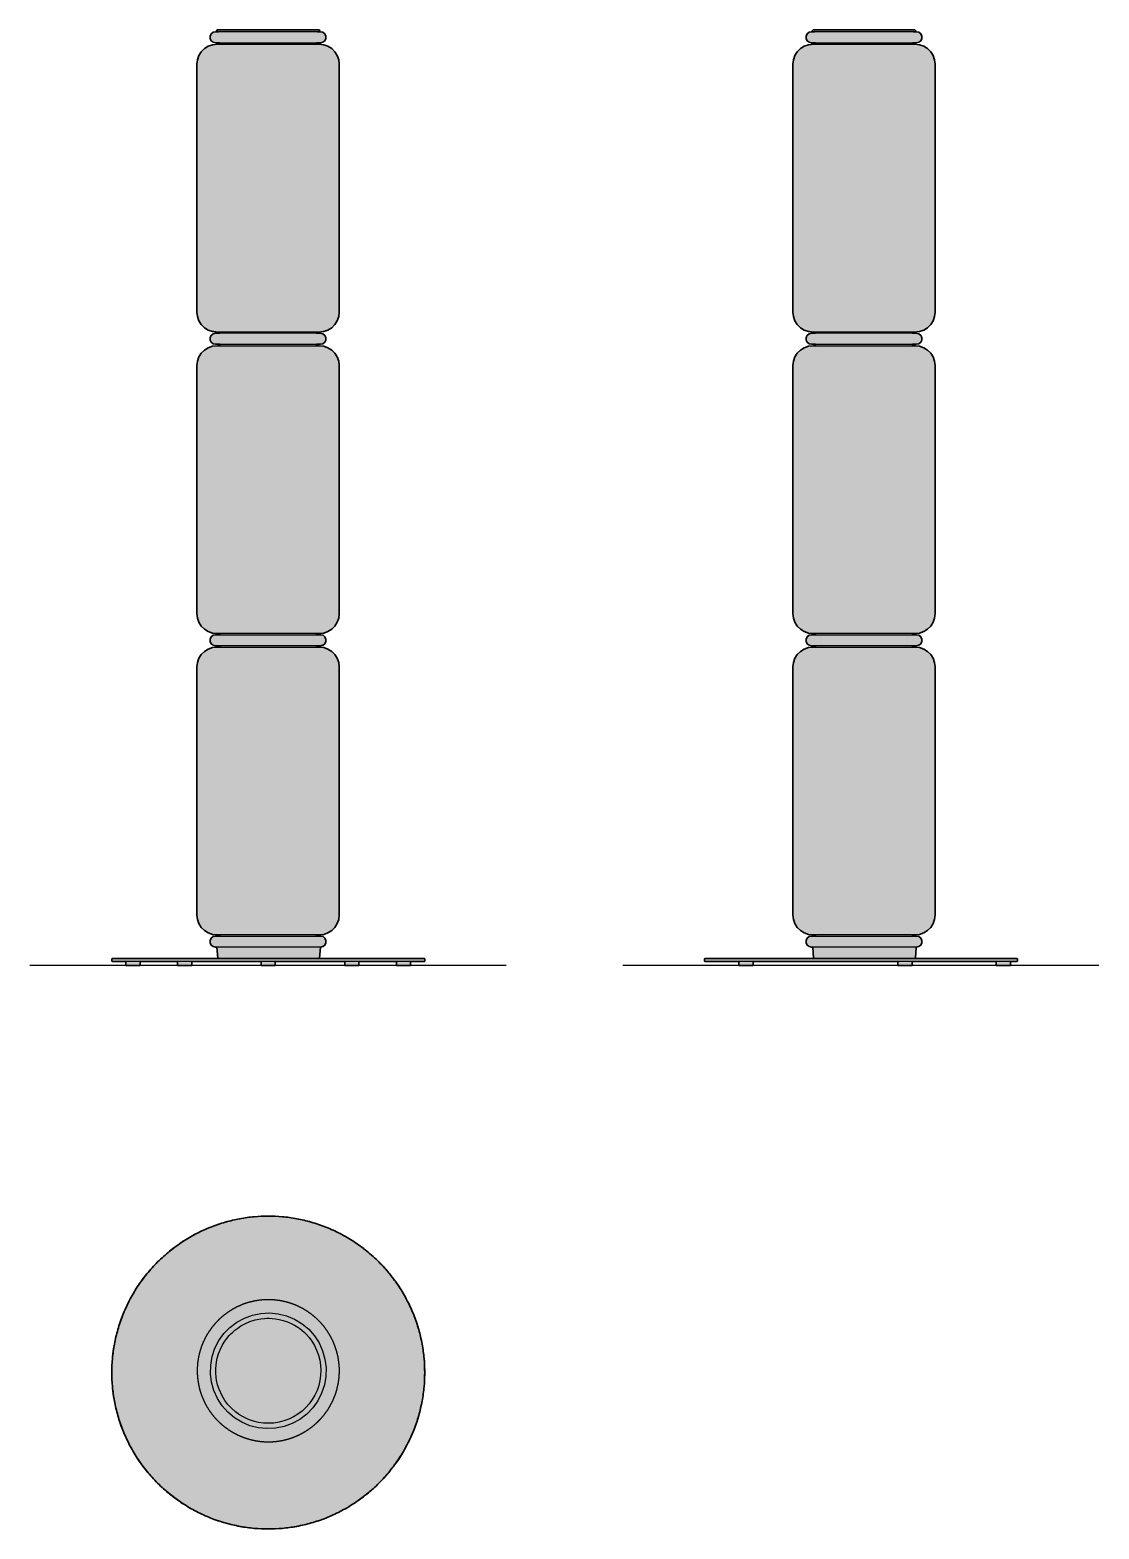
# Model space of a CAD drawing. Header units: millimetres. Extents: x 9 to 1888, y 77 to 2712.
import ezdxf

# ---------------------------------------------------------------- set-up
doc = ezdxf.new("R2010")
doc.units = ezdxf.units.MM
doc.layers.add('Blocks', color=7, linetype='Continuous')
doc.layers.add('Blocks$Fill', color=7, linetype='Continuous', true_color=0xffffff)
for name, color, linetype, lineweight, true_color in [('Blocks$Inner', 7, 'Continuous', 25, 0x007f00), ('Blocks$Outline', 7, 'Continuous', 35, 0xff3f3f), ('Groud', 7, 'Continuous', 25, 0x243775)]:
    doc.layers.add(name, color=color, linetype=linetype, lineweight=lineweight, true_color=true_color)

# ---------------------------------------------------------------- blocks, each defined once
blk = doc.blocks.new('Noctambule Floor 3 High Cylinder Floor Lamp Top')
at = {"layer": 'Blocks$Fill'}
blk.add_hatch(color=256, dxfattribs=at).paths.add_polyline_path([(702.7, 351.7), (702.7, 357.8), (702.5, 363.9), (702.1, 370.1), (701.6, 376.4), (701, 382.7), (700.2, 389), (699.2, 395.3), (698.1, 401.7), (696.9, 408.1), (695.5, 414.5), (693.9, 420.9), (692.1, 427.3), (690.2, 433.7), (688.1, 440.1), (685.8, 446.5), (683.4, 452.9), (680.8, 459.2), (678.1, 465.5), (675.1, 471.8), (672, 478), (668.7, 484.1), (665.3, 490.2), (661.7, 496.2), (657.9, 502.1), (654, 508), (649.9, 513.8), (645.6, 519.4), (641.2, 525), (636.7, 530.4), (632, 535.8), (627.2, 541), (622.2, 546.1), (617.1, 551.1), (611.9, 555.9), (606.5, 560.6), (601.1, 565.2), (595.5, 569.6), (589.8, 573.8), (584.1, 577.9), (578.2, 581.8), (572.3, 585.6), (566.3, 589.2), (560.2, 592.7), (554, 595.9), (547.8, 599), (541.6, 602), (535.3, 604.8), (529, 607.4), (522.6, 609.8), (516.2, 612), (509.8, 614.1), (503.4, 616), (497, 617.8), (490.6, 619.4), (484.2, 620.8), (477.8, 622.1), (471.4, 623.2), (465, 624.1), (458.7, 624.9), (452.4, 625.5), (446.2, 626), (440, 626.4), (433.8, 626.6), (427.7, 626.7), (421.6, 626.6), (415.5, 626.4), (409.3, 626), (403, 625.5), (396.7, 624.9), (390.4, 624.1), (384.1, 623.2), (377.7, 622.1), (371.3, 620.8), (364.9, 619.4), (358.5, 617.8), (352.1, 616), (345.6, 614.1), (339.2, 612), (332.9, 609.8), (326.5, 607.4), (320.2, 604.8), (313.9, 602), (307.6, 599), (301.4, 595.9), (295.3, 592.7), (289.2, 589.2), (283.2, 585.6), (277.2, 581.8), (271.4, 577.9), (265.6, 573.8), (260, 569.6), (254.4, 565.2), (248.9, 560.6), (243.6, 555.9), (238.4, 551.1), (233.3, 546.1), (228.3, 541), (223.5, 535.8), (218.8, 530.4), (214.2, 525), (209.8, 519.4), (205.6, 513.8), (201.5, 508), (197.6, 502.1), (193.8, 496.2), (190.2, 490.2), (186.7, 484.1), (183.5, 478), (180.3, 471.8), (177.4, 465.5), (174.6, 459.2), (172, 452.9), (169.6, 446.5), (167.4, 440.1), (165.3, 433.7), (163.3, 427.3), (161.6, 420.9), (160, 414.5), (158.6, 408.1), (157.3, 401.7), (156.2, 395.3), (155.3, 389), (154.5, 382.7), (153.8, 376.4), (153.3, 370.1), (153, 363.9), (152.8, 357.8), (152.7, 351.7), (152.8, 345.6), (153, 339.4), (153.3, 333.2), (153.8, 326.9), (154.5, 320.7), (155.3, 314.3), (156.2, 308), (157.3, 301.6), (158.6, 295.2), (160, 288.8), (161.6, 282.4), (163.3, 276), (165.3, 269.6), (167.4, 263.2), (169.6, 256.8), (172, 250.4), (174.6, 244.1), (177.4, 237.8), (180.3, 231.6), (183.5, 225.4), (186.7, 219.2), (190.2, 213.1), (193.8, 207.1), (197.6, 201.2), (201.5, 195.3), (205.6, 189.6), (209.8, 183.9), (214.2, 178.3), (218.8, 172.9), (223.5, 167.5), (228.3, 162.3), (233.3, 157.2), (238.4, 152.2), (243.6, 147.4), (248.9, 142.7), (254.4, 138.2), (260, 133.8), (265.6, 129.5), (271.4, 125.4), (277.2, 121.5), (283.2, 117.7), (289.2, 114.1), (295.3, 110.7), (301.4, 107.4), (307.6, 104.3), (313.9, 101.3), (320.2, 98.6), (326.5, 96), (332.9, 93.5), (339.2, 91.3), (345.6, 89.2), (352.1, 87.3), (358.5, 85.5), (364.9, 83.9), (371.3, 82.5), (377.7, 81.2), (384.1, 80.1), (390.4, 79.2), (396.7, 78.4), (403, 77.8), (409.3, 77.3), (415.5, 76.9), (421.6, 76.7), (427.7, 76.7), (433.8, 76.7), (440, 76.9), (446.2, 77.3), (452.4, 77.8), (458.7, 78.4), (465, 79.2), (471.4, 80.1), (477.8, 81.2), (484.2, 82.5), (490.6, 83.9), (497, 85.5), (503.4, 87.3), (509.8, 89.2), (516.2, 91.3), (522.6, 93.5), (529, 96), (535.3, 98.6), (541.6, 101.3), (547.8, 104.3), (554, 107.4), (560.2, 110.7), (566.3, 114.1), (572.3, 117.7), (578.2, 121.5), (584.1, 125.4), (589.8, 129.5), (595.5, 133.8), (601.1, 138.2), (606.5, 142.7), (611.9, 147.4), (617.1, 152.2), (622.2, 157.2), (627.2, 162.3), (632, 167.5), (636.7, 172.9), (641.2, 178.3), (645.6, 183.9), (649.9, 189.6), (654, 195.3), (657.9, 201.2), (661.7, 207.1), (665.3, 213.1), (668.7, 219.2), (672, 225.4), (675.1, 231.6), (678.1, 237.8), (680.8, 244.1), (683.4, 250.4), (685.8, 256.8), (688.1, 263.2), (690.2, 269.6), (692.1, 276), (693.9, 282.4), (695.5, 288.8), (696.9, 295.2), (698.1, 301.6), (699.2, 308), (700.2, 314.3), (701, 320.7), (701.6, 326.9), (702.1, 333.2), (702.5, 339.4), (702.7, 345.6)], flags=0)
at = {"layer": 'Blocks$Inner'}
blk.add_line((367.8, 245.2), (367.8, 245.2), dxfattribs=at)
for points in [[(338.2, 305.9), (332.2, 319.9), (328, 334.6), (326.1, 349.6), (326.5, 364.8), (329.1, 379.8), (333.9, 394.3), (340.8, 407.8), (349.7, 420.2), (360.3, 431.1), (372.4, 440.3), (385.8, 447.5), (400, 452.8), (414.9, 455.8), (430.1, 456.6), (445.3, 455.1), (460, 451.4), (474, 445.5), (487, 437.6), (498.7, 427.8), (508.8, 416.4), (517.2, 403.7), (523.3, 389.8), (527.4, 375.1), (529.4, 360.1), (529, 344.9), (526.4, 329.9), (521.5, 315.5), (514.6, 301.9), (505.8, 289.5), (495.2, 278.6), (483.1, 269.4), (469.7, 262.2), (455.4, 256.9), (440.5, 253.9), (425.3, 253.1), (410.2, 254.6), (395.4, 258.3), (381.4, 264.2), (368.4, 272.2), (356.8, 281.9), (346.7, 293.3)], [(508.8, 399.1), (512.7, 391), (515.9, 382.5), (518.1, 373.7), (519.5, 364.7), (520.1, 355.7), (519.7, 346.6), (518.5, 337.7), (516.3, 328.9), (513.4, 320.3), (509.6, 312.1), (505, 304.2), (499.6, 296.9), (493.6, 290.1), (487, 284), (479.7, 278.5), (472, 273.8), (463.8, 269.9), (455.3, 266.7), (446.6, 264.4), (437.6, 263), (428.6, 262.5), (419.5, 262.9), (410.5, 264.1), (401.7, 266.2), (393.2, 269.2), (384.9, 273), (377.1, 277.6), (369.8, 282.9), (363, 289), (356.9, 295.6), (351.4, 302.8), (346.7, 310.6), (341.1, 322.7), (338.7, 330.4), (336.9, 338.2), (336.1, 343.4), (335.5, 350.5), (335.4, 354.5), (335.5, 359.1), (335.9, 364.3), (336.7, 370.3), (338.1, 377), (340.3, 384.6), (343.7, 393.1), (347.3, 400.2), (351.5, 407), (354.6, 411.3), (359.2, 416.7), (361.9, 419.7), (365.2, 422.8), (369.2, 426.3), (374, 430), (379.7, 433.7), (386.7, 437.6), (395, 441.2), (404.7, 444.3), (414.6, 446.3), (421.3, 447), (425.1, 447.2), (429.5, 447.2), (434.5, 447), (440.2, 446.4), (446.7, 445.2), (454.1, 443.4), (461.7, 440.7), (468.9, 437.5), (473.6, 435), (479.6, 431.3), (482.9, 428.9), (486.5, 426.1), (490.5, 422.6), (494.7, 418.4), (499.3, 413.2), (504, 406.9)]]:
    blk.add_lwpolyline(points, close=True, dxfattribs=at)
blk.add_circle((427.7, 351.7), 275, dxfattribs=at)
blk.add_open_spline([(552.7, 351.3), (552, 341.5), (550.6, 331.8), (548.4, 322.2), (545.5, 312.8), (541.8, 303.7), (537.4, 294.9), (532.4, 286.5), (526.7, 278.5), (520.4, 271), (513.5, 264), (506.1, 257.5), (498.3, 251.7), (489.9, 246.4), (481.3, 241.9), (472.2, 238), (462.9, 234.9), (453.4, 232.5), (443.7, 230.9), (433.9, 230), (424.1, 229.9), (414.3, 230.6), (404.6, 232), (395.1, 234.2), (385.7, 237.1), (376.6, 240.8), (367.8, 245.2), (359.4, 250.2), (351.4, 255.9), (343.8, 262.2), (336.8, 269), (330.4, 276.4), (324.5, 284.3), (319.3, 292.6), (314.8, 301.3), (310.9, 310.4), (307.8, 319.7), (305.4, 329.2), (303.8, 338.9), (302.9, 348.6), (302.8, 358.4), (303.4, 368.2), (304.9, 377.9), (307.1, 387.5), (310, 396.9), (313.7, 406), (318, 414.8), (323.1, 423.2), (328.8, 431.2), (335.1, 438.7), (341.9, 445.7), (349.3, 452.2), (357.2, 458), (365.5, 463.3), (374.2, 467.8), (383.2, 471.7), (392.5, 474.8), (402.1, 477.2), (411.7, 478.8), (421.5, 479.7), (431.3, 479.8), (441.1, 479.1), (450.8, 477.7), (460.4, 475.5), (469.8, 472.6), (478.9, 468.9), (487.7, 464.5), (496.1, 459.5), (504.1, 453.8), (511.6, 447.5), (518.6, 440.7), (525.1, 433.3), (530.9, 425.4), (536.1, 417.1), (540.7, 408.4), (544.5, 399.3), (547.7, 390), (550.1, 380.5), (551.7, 370.8), (552.6, 361.1), (552.7, 351.3)], degree=1, dxfattribs=at)
at = {"layer": 'Blocks$Outline'}
blk.add_rational_spline([(702.7, 351.7), (702.7, 626.7), (427.7, 626.7), (152.7, 626.7), (152.7, 351.7), (152.7, 76.7), (427.7, 76.7), (702.7, 76.7), (702.7, 351.7)], [1, 0.707106781187, 1, 0.707106781187, 1, 0.707106781187, 1, 0.707106781187, 1], degree=2, knots=[0, 0, 0, 431.96899, 431.96899, 863.93798, 863.93798, 1295.90697, 1295.90697, 1727.875959, 1727.875959, 1727.875959], dxfattribs=at)
blk = doc.blocks.new('Noctambule Floor 3 High Cylinder Floor Lamp Side')
at = {"layer": 'Blocks$Fill'}
blk.add_hatch(color=256, dxfattribs=at).paths.add_polyline_path([(338, 1619.4), (335, 1619.4), (326.6, 1618.5), (325.8, 1618.5), (318.4, 1615.9), (311.8, 1611.8), (306.2, 1606.2), (302.1, 1599.6), (299.5, 1592.2), (298.6, 1584.4), (298.6, 1148.4), (299.5, 1140.6), (302.1, 1133.2), (306.2, 1126.6), (311.8, 1121), (318.4, 1116.9), (325.8, 1114.3), (326.6, 1114.3), (328.1, 1114.1), (335.2, 1113.4), (337.2, 1113.4), (337.7, 1113.4), (338.6, 1113.2), (338.6, 1111.2), (331.2, 1111.2), (327.2, 1110.3), (323.8, 1107.6), (321.9, 1103.7), (321.9, 1099.4), (323.8, 1095.5), (327.2, 1092.9), (331.6, 1091.9), (332.9, 1091.9), (338.6, 1091.9), (338.6, 1089.7), (338.6, 1089.7), (338.9, 1089.7), (338.8, 1089.7), (338, 1089.4), (335, 1089.4), (326.6, 1088.5), (325.8, 1088.5), (318.4, 1085.9), (311.8, 1081.8), (306.2, 1076.2), (302.1, 1069.6), (299.5, 1062.2), (298.6, 1054.4), (298.6, 618.4), (299.5, 610.6), (302.1, 603.2), (306.2, 596.6), (311.8, 591), (318.4, 586.9), (325.8, 584.3), (326.6, 584.3), (335.2, 583.4), (337.2, 583.4), (337.7, 583.4), (338.6, 583.2), (338.6, 581.2), (331.8, 581.2), (327.1, 580.3), (323.7, 577.6), (321.9, 573.7), (321.9, 569.4), (323.7, 565.5), (327.1, 562.9), (331.3, 561.9), (331.7, 561.9), (338.6, 561.9), (338.6, 559.9), (337.7, 559.7), (335, 559.7), (326.6, 558.8), (325.8, 558.8), (318.4, 556.2), (311.8, 552.1), (306.2, 546.5), (302.1, 539.9), (299.5, 532.5), (298.6, 524.7), (298.6, 88.7), (299.5, 80.9), (302.1, 73.5), (306.2, 66.9), (311.8, 61.3), (318.4, 57.2), (325.8, 54.6), (326.6, 54.6), (335.2, 53.7), (337.2, 53.7), (337.7, 53.7), (338.6, 53.5), (338.6, 51.5), (331.8, 51.5), (327.1, 50.6), (323.7, 47.9), (321.9, 44), (321.9, 39.7), (323.7, 35.8), (327.1, 33.2), (331.3, 32.2), (331.7, 32.2), (333.7, 32.2), (335.1, 12.9), (335.4, 12.3), (336.1, 12), (143.9, 12), (143.4, 11.5), (143.4, 7.5), (143.9, 7), (144, 7), (203.6, 7), (203.6, 0), (203.8, 0), (228.6, 0), (228.6, 7), (483.2, 7), (483.2, 0), (483.3, 0), (508.2, 0), (508.2, 7), (655.9, 7), (655.9, 0), (656, 0), (680.9, 0), (680.9, 7), (692.9, 7), (693.3, 7.5), (693.4, 11.5), (692.9, 12), (692.7, 12), (513.2, 12), (513.8, 12.3), (514.2, 12.9), (515.6, 32.2), (519.5, 33.2), (520.1, 33.2), (523.5, 35.8), (525.3, 39.7), (525.3, 44), (523.5, 47.9), (520.1, 50.6), (515.9, 51.5), (515.7, 51.5), (508.6, 51.5), (508.6, 53.5), (509.5, 53.7), (513.6, 53.7), (521.4, 54.6), (528.8, 57.2), (535.4, 61.3), (541, 66.9), (545.1, 73.5), (547.7, 80.9), (548.5, 88.7), (548.5, 524.7), (547.7, 532.5), (545.1, 539.9), (541, 546.5), (535.4, 552.1), (528.8, 556.2), (521.4, 558.8), (513.6, 559.7), (513.6, 559.7), (509.5, 559.7), (508.6, 559.9), (508.6, 561.9), (515.6, 561.9), (519.5, 562.9), (520.1, 562.9), (523.5, 565.5), (525.3, 569.4), (525.3, 573.7), (523.5, 577.6), (520.1, 580.3), (515.9, 581.2), (515.7, 581.2), (508.6, 581.2), (508.6, 583.2), (509.5, 583.4), (513.6, 583.4), (521.4, 584.3), (528.8, 586.9), (535.4, 591), (541, 596.6), (545.1, 603.2), (547.7, 610.6), (548.5, 618.4), (548.5, 1054.4), (547.7, 1062.2), (545.1, 1069.6), (541, 1076.2), (535.4, 1081.8), (528.8, 1085.9), (521.4, 1088.5), (513.6, 1089.4), (513.6, 1089.4), (509.5, 1089.4), (508.4, 1089.7), (508.3, 1089.7), (508.6, 1089.7), (508.6, 1091.9), (515.6, 1091.9), (520, 1092.9), (523.4, 1095.5), (525.2, 1099.4), (525.2, 1103.7), (523.4, 1107.6), (520, 1110.3), (520, 1110.3), (515.4, 1111.2), (508.6, 1111.2), (508.6, 1113.2), (509.5, 1113.4), (511.7, 1113.4), (520.6, 1114.3), (521.4, 1114.3), (528.8, 1116.9), (535.4, 1121), (541, 1126.6), (545.1, 1133.2), (547.7, 1140.6), (548.5, 1148.4), (548.5, 1584.4), (547.7, 1592.2), (545.1, 1599.6), (541, 1606.2), (535.4, 1611.8), (528.8, 1615.9), (521.4, 1618.5), (513.6, 1619.4), (513.6, 1619.4), (509.5, 1619.4), (508.4, 1619.7), (508.3, 1619.7), (508.3, 1619.7), (508.6, 1619.7), (508.6, 1621.9), (515.6, 1621.9), (520, 1622.9), (523.4, 1625.5), (525.2, 1629.4), (525.2, 1633.7), (523.4, 1637.6), (520, 1640.3), (520, 1640.3), (515.4, 1641.2), (514, 1641.2), (510.7, 1641.2), (510.6, 1641.4), (514.1, 1641.4), (514.2, 1641.4), (514.7, 1641.9), (514.7, 1642.9), (513.2, 1644.4), (334.3, 1644.4), (332.8, 1642.9), (332.8, 1641.9), (333.3, 1641.4), (333.6, 1641.4), (336.5, 1641.4), (336.7, 1641.3), (336.8, 1641.2), (336.8, 1641.2), (331.6, 1641.2), (331.2, 1641.2), (327.2, 1640.3), (323.8, 1637.6), (321.9, 1633.7), (321.9, 1629.4), (323.8, 1625.5), (327.2, 1622.9), (331.6, 1621.9), (332.9, 1621.9), (338.6, 1621.9), (338.6, 1619.7), (338.6, 1619.7), (338.9, 1619.7), (338.8, 1619.7)], flags=0)
at = {"layer": 'Blocks$Inner'}
blk.add_line((335.1, 12.9), (333.7, 32.2), dxfattribs=at)
for points in [[(331.6, 1641.2), (331.2, 1641.2), (327.2, 1640.3), (323.8, 1637.6), (321.9, 1633.7), (321.9, 1629.4), (323.8, 1625.5), (327.2, 1622.9), (331.6, 1621.9), (332.9, 1621.9), (335, 1621.9), (338, 1621.9), (341.8, 1621.9), (346.3, 1621.9), (351.7, 1621.9), (357.7, 1621.9), (364.4, 1621.9), (371.6, 1621.9), (379.3, 1621.9), (387.5, 1621.9), (396, 1621.9), (404.7, 1621.9), (413.7, 1621.9), (422.7, 1621.9), (431.8, 1621.9), (440.8, 1621.9), (449.6, 1621.9), (458.2, 1621.9), (466.4, 1621.9), (474.2, 1621.9), (481.5, 1621.9), (488.3, 1621.9), (494.4, 1621.9), (499.9, 1621.9), (504.6, 1621.9), (510.2, 1621.9), (513, 1621.9), (514.9, 1621.9), (515.6, 1621.9), (520, 1622.9), (523.4, 1625.5), (525.2, 1629.4), (525.2, 1633.7), (523.4, 1637.6), (520, 1640.3), (520, 1640.3), (515.4, 1641.2), (514, 1641.2), (511.7, 1641.2), (508.6, 1641.2), (504.6, 1641.2), (497.5, 1641.2), (492.9, 1641.2), (487.5, 1641.2), (481.3, 1641.2), (474.3, 1641.2), (466.6, 1641.2), (458.2, 1641.2), (453.7, 1641.2), (446.8, 1641.2), (439.5, 1641.2), (429.6, 1641.2), (419.4, 1641.2), (414.2, 1641.2), (406.5, 1641.2), (398.8, 1641.2), (388.9, 1641.2), (379.3, 1641.2), (370.3, 1641.2), (362.1, 1641.2), (358.3, 1641.2), (353, 1641.2), (348.3, 1641.2), (342.8, 1641.2), (338.4, 1641.2), (336.6, 1641.2), (334.5, 1641.2), (332.9, 1641.2), (331.6, 1641.2), (327.2, 1640.3)], [(336.8, 1641.2), (336.8, 1641.2), (336.7, 1641.3), (336.5, 1641.4)], [(338.6, 1621.9), (338.6, 1619.7), (338.6, 1619.7), (338.8, 1619.7), (338.9, 1619.7), (338.8, 1619.7), (338, 1619.4)], [(508.6, 1621.9), (508.6, 1621.9), (508.6, 1619.7), (508.3, 1619.7), (508.3, 1619.7), (508.4, 1619.7), (509.5, 1619.4)], [(338.6, 1111.2), (338.6, 1113.2), (337.7, 1113.4)], [(508.6, 1111.2), (508.6, 1113.2), (509.5, 1113.4)], [(338, 1089.4), (338.8, 1089.7), (338.9, 1089.7), (338.8, 1089.7), (338.6, 1089.7), (338.6, 1089.7), (338.6, 1091.9)], [(508.6, 1091.9), (508.6, 1089.7), (508.3, 1089.7), (508.4, 1089.7), (509.5, 1089.4)], [(338.6, 581.2), (338.6, 583.2), (337.7, 583.4), (337.7, 583.4)], [(509.5, 583.4), (508.6, 583.2), (508.6, 581.2)], [(338.6, 561.9), (338.6, 559.9), (337.7, 559.7), (337.7, 559.7)], [(509.5, 559.7), (508.6, 559.9), (508.6, 561.9)], [(338.6, 51.5), (338.6, 53.5), (337.7, 53.7), (337.7, 53.7)], [(508.6, 51.5), (508.6, 53.5), (509.5, 53.7)], [(513.8, 12.3), (514.2, 12.9), (515.6, 32.2)], [(228.6, 7), (228.6, 0), (228.3, 0), (227.2, 0), (226.2, 0), (223.5, 0), (220, 0), (217.1, 0), (214.2, 0), (212.2, 0), (208.8, 0), (206, 0), (204.6, 0), (203.8, 0), (203.6, 0), (203.6, 7)], [(513.1, 12), (513.2, 12), (513.8, 12.3), (513.1, 12), (512.7, 12), (511.5, 12), (509.7, 12), (507.4, 12), (505, 12), (502.5, 12), (500.1, 12), (497.8, 12), (495.6, 12), (491.6, 12), (484.9, 12), (477.4, 12), (470.1, 12), (463.4, 12), (457.4, 12), (452, 12), (447.1, 12), (442.8, 12), (439, 12), (432.3, 12), (427.3, 12), (419.6, 12), (411.9, 12), (403.4, 12), (396.1, 12), (389.9, 12), (384.7, 12), (380.3, 12), (376.5, 12), (373.3, 12), (368, 12), (364.1, 12), (358.8, 12), (353.9, 12), (346.9, 12), (343.1, 12), (340.5, 12), (338.7, 12), (337.5, 12), (336.7, 12), (336.3, 12), (336.1, 12), (335.4, 12.3), (335.1, 12.9)], [(508.2, 7), (508.2, 0), (507.8, 0), (506.8, 0), (505.8, 0), (503, 0), (499.5, 0), (496.6, 0), (493.7, 0), (491.8, 0), (488.3, 0), (485.5, 0), (484.1, 0), (483.3, 0), (483.2, 0), (483.2, 7)], [(680.9, 7), (680.9, 0), (680.5, 0), (679.5, 0), (678.5, 0), (675.7, 0), (672.2, 0), (669.3, 0), (666.4, 0), (664.5, 0), (661, 0), (658.2, 0), (656.8, 0), (656, 0), (655.9, 0), (655.9, 7)]]:
    blk.add_lwpolyline(points, dxfattribs=at)
for points in [[(514.1, 1641.4), (513.3, 1641.4), (511.6, 1641.4), (509.4, 1641.4), (507, 1641.4), (504.5, 1641.4), (502, 1641.4), (499.7, 1641.4), (497.5, 1641.4), (493.3, 1641.4), (489.8, 1641.4), (484.2, 1641.4), (478.1, 1641.4), (467.1, 1641.4), (459.1, 1641.4), (451.8, 1641.4), (445.4, 1641.4), (439.6, 1641.4), (434.5, 1641.4), (430, 1641.4), (426.1, 1641.4), (419.1, 1641.4), (414, 1641.4), (406.2, 1641.4), (398.6, 1641.4), (391.5, 1641.4), (385.6, 1641.4), (380.6, 1641.4), (376.3, 1641.4), (372.7, 1641.4), (369.6, 1641.4), (364.5, 1641.4), (357.4, 1641.4), (351, 1641.4), (346.1, 1641.4), (342.4, 1641.4), (339.7, 1641.4), (337.6, 1641.4), (336.2, 1641.4), (335.2, 1641.4), (334.4, 1641.4), (333.6, 1641.4), (333.3, 1641.4), (332.8, 1641.9), (332.8, 1642.9), (334.3, 1644.4), (335, 1644.4), (336.3, 1644.4), (337.3, 1644.4), (340, 1644.4), (344.7, 1644.4), (349.1, 1644.4), (353.5, 1644.4), (356.1, 1644.4), (363.1, 1644.4), (370.9, 1644.4), (377.2, 1644.4), (383.9, 1644.4), (388.5, 1644.4), (400.2, 1644.4), (407.8, 1644.4), (420.9, 1644.4), (428, 1644.4), (437.7, 1644.4), (447.9, 1644.4), (455.5, 1644.4), (462.5, 1644.4), (466.6, 1644.4), (473.8, 1644.4), (482.3, 1644.4), (490, 1644.4), (495.3, 1644.4), (501.9, 1644.4), (505.6, 1644.4), (510.1, 1644.4), (511.6, 1644.4), (512.9, 1644.4), (513.2, 1644.4), (514.7, 1642.9), (514.7, 1641.9), (514.2, 1641.4)], [(299.5, 1592.2), (302.1, 1599.6), (306.2, 1606.2), (311.8, 1611.8), (318.4, 1615.9), (325.8, 1618.5), (326.6, 1618.5), (335, 1619.4), (337.1, 1619.4), (339.5, 1619.4), (342, 1619.4), (344.5, 1619.4), (346.9, 1619.4), (349.3, 1619.4), (351.4, 1619.4), (355.5, 1619.4), (358.9, 1619.4), (364.2, 1619.4), (370, 1619.4), (377.4, 1619.4), (384.2, 1619.4), (390.3, 1619.4), (395.8, 1619.4), (400.7, 1619.4), (405.1, 1619.4), (409, 1619.4), (412.4, 1619.4), (418.4, 1619.4), (427.4, 1619.4), (436.5, 1619.4), (445.2, 1619.4), (452.6, 1619.4), (458.9, 1619.4), (464.2, 1619.4), (468.7, 1619.4), (472.5, 1619.4), (475.8, 1619.4), (478.5, 1619.4), (483.2, 1619.4), (489.7, 1619.4), (495.5, 1619.4), (503.9, 1619.4), (506.4, 1619.4), (509.1, 1619.4), (511, 1619.4), (512.2, 1619.4), (513.6, 1619.4), (513.6, 1619.4), (521.4, 1618.5), (528.8, 1615.9), (535.4, 1611.8), (541, 1606.2), (545.1, 1599.6), (547.7, 1592.2), (548.5, 1584.4), (548.5, 1148.4), (547.7, 1140.6), (545.1, 1133.2), (541, 1126.6), (535.4, 1121), (528.8, 1116.9), (521.4, 1114.3), (520.6, 1114.3), (511.7, 1113.4), (509.5, 1113.4), (506.4, 1113.4), (502.6, 1113.4), (498, 1113.4), (492.6, 1113.4), (486.6, 1113.4), (480.1, 1113.4), (472.9, 1113.4), (465.3, 1113.4), (457.3, 1113.4), (448.9, 1113.4), (440.3, 1113.4), (431.6, 1113.4), (422.8, 1113.4), (414, 1113.4), (405.2, 1113.4), (396.7, 1113.4), (388.4, 1113.4), (380.4, 1113.4), (372.9, 1113.4), (365.9, 1113.4), (359.4, 1113.4), (353.5, 1113.4), (348.3, 1113.4), (343.8, 1113.4), (340.1, 1113.4), (337.2, 1113.4), (335.2, 1113.4), (328.1, 1114.1), (326.6, 1114.3), (325.8, 1114.3), (318.4, 1116.9), (311.8, 1121), (306.2, 1126.6), (302.1, 1133.2), (299.5, 1140.6), (298.6, 1148.4), (298.6, 1584.4)], [(515.4, 1111.2), (514, 1111.2), (511.7, 1111.2), (508.6, 1111.2), (504.6, 1111.2), (497.5, 1111.2), (492.9, 1111.2), (487.5, 1111.2), (481.3, 1111.2), (474.3, 1111.2), (466.6, 1111.2), (458.2, 1111.2), (453.7, 1111.2), (446.8, 1111.2), (439.5, 1111.2), (429.6, 1111.2), (419.4, 1111.2), (414.2, 1111.2), (406.5, 1111.2), (398.8, 1111.2), (388.9, 1111.2), (379.3, 1111.2), (370.3, 1111.2), (362.1, 1111.2), (358.3, 1111.2), (353, 1111.2), (348.3, 1111.2), (342.8, 1111.2), (338.4, 1111.2), (336.6, 1111.2), (334.5, 1111.2), (332.9, 1111.2), (331.6, 1111.2), (331.2, 1111.2), (327.2, 1110.3), (323.8, 1107.6), (321.9, 1103.7), (321.9, 1099.4), (323.8, 1095.5), (327.2, 1092.9), (331.6, 1091.9), (332.9, 1091.9), (335, 1091.9), (338, 1091.9), (341.8, 1091.9), (346.3, 1091.9), (351.7, 1091.9), (357.7, 1091.9), (364.4, 1091.9), (371.6, 1091.9), (379.3, 1091.9), (387.5, 1091.9), (396, 1091.9), (404.7, 1091.9), (413.7, 1091.9), (422.7, 1091.9), (431.8, 1091.9), (440.8, 1091.9), (449.6, 1091.9), (458.2, 1091.9), (466.4, 1091.9), (474.2, 1091.9), (481.5, 1091.9), (488.3, 1091.9), (494.4, 1091.9), (499.9, 1091.9), (504.6, 1091.9), (510.2, 1091.9), (513, 1091.9), (514.9, 1091.9), (515.6, 1091.9), (520, 1092.9), (523.4, 1095.5), (525.2, 1099.4), (525.2, 1103.7), (523.4, 1107.6), (520, 1110.3), (520, 1110.3)], [(521.4, 584.3), (513.6, 583.4), (511.7, 583.4), (509.5, 583.4), (506.4, 583.4), (502.6, 583.4), (498, 583.4), (492.6, 583.4), (486.6, 583.4), (480.1, 583.4), (472.9, 583.4), (465.3, 583.4), (457.3, 583.4), (448.9, 583.4), (440.3, 583.4), (431.6, 583.4), (422.8, 583.4), (414, 583.4), (405.2, 583.4), (396.7, 583.4), (388.4, 583.4), (380.4, 583.4), (372.9, 583.4), (365.9, 583.4), (359.4, 583.4), (353.5, 583.4), (348.3, 583.4), (343.8, 583.4), (340.1, 583.4), (337.2, 583.4), (335.2, 583.4), (326.6, 584.3), (325.8, 584.3), (318.4, 586.9), (311.8, 591), (306.2, 596.6), (302.1, 603.2), (299.5, 610.6), (298.6, 618.4), (298.6, 1054.4), (299.5, 1062.2), (302.1, 1069.6), (306.2, 1076.2), (311.8, 1081.8), (318.4, 1085.9), (325.8, 1088.5), (326.6, 1088.5), (335, 1089.4), (337.1, 1089.4), (339.5, 1089.4), (342, 1089.4), (344.5, 1089.4), (346.9, 1089.4), (349.3, 1089.4), (351.4, 1089.4), (355.5, 1089.4), (358.9, 1089.4), (364.2, 1089.4), (370, 1089.4), (377.4, 1089.4), (384.2, 1089.4), (390.3, 1089.4), (395.8, 1089.4), (400.7, 1089.4), (405.1, 1089.4), (409, 1089.4), (412.4, 1089.4), (418.4, 1089.4), (427.4, 1089.4), (436.5, 1089.4), (445.2, 1089.4), (452.6, 1089.4), (458.9, 1089.4), (464.2, 1089.4), (468.7, 1089.4), (472.5, 1089.4), (475.8, 1089.4), (478.5, 1089.4), (483.2, 1089.4), (489.7, 1089.4), (495.5, 1089.4), (503.9, 1089.4), (506.4, 1089.4), (509.1, 1089.4), (511, 1089.4), (512.2, 1089.4), (513.6, 1089.4), (513.6, 1089.4), (521.4, 1088.5), (528.8, 1085.9), (535.4, 1081.8), (541, 1076.2), (545.1, 1069.6), (547.7, 1062.2), (548.5, 1054.4), (548.5, 618.4), (547.7, 610.6), (545.1, 603.2), (541, 596.6), (535.4, 591), (528.8, 586.9)], [(515.7, 581.2), (515.9, 581.2), (520.1, 580.3), (523.5, 577.6), (525.3, 573.7), (525.3, 569.4), (523.5, 565.5), (520.1, 562.9), (519.5, 562.9), (515.6, 561.9), (514.3, 561.9), (512.2, 561.9), (509.2, 561.9), (505.4, 561.9), (500.8, 561.9), (495.5, 561.9), (489.5, 561.9), (482.8, 561.9), (475.6, 561.9), (467.9, 561.9), (455.9, 561.9), (448.9, 561.9), (441.3, 561.9), (433.2, 561.9), (424.6, 561.9), (415.6, 561.9), (406.4, 561.9), (399.4, 561.9), (392.5, 561.9), (387.9, 561.9), (378.8, 561.9), (370.2, 561.9), (364, 561.9), (358.3, 561.9), (354.7, 561.9), (348.1, 561.9), (342.5, 561.9), (338, 561.9), (334.6, 561.9), (332.8, 561.9), (331.7, 561.9), (331.3, 561.9), (327.1, 562.9), (323.7, 565.5), (321.9, 569.4), (321.9, 573.7), (323.7, 577.6), (327.1, 580.3), (331.8, 581.2), (333.2, 581.2), (335.5, 581.2), (338.6, 581.2), (342.5, 581.2), (347.3, 581.2), (352.7, 581.2), (358.9, 581.2), (365.7, 581.2), (373, 581.2), (380.8, 581.2), (389, 581.2), (397.6, 581.2), (406.4, 581.2), (415.4, 581.2), (424.4, 581.2), (433.5, 581.2), (442.4, 581.2), (451.2, 581.2), (459.7, 581.2), (467.9, 581.2), (475.6, 581.2), (482, 581.2), (487.1, 581.2), (491.4, 581.2), (494.8, 581.2), (497.7, 581.2), (500, 581.2), (501.9, 581.2), (505, 581.2), (509, 581.2), (512.1, 581.2), (514, 581.2), (515.1, 581.2)], [(521.4, 54.6), (513.6, 53.7), (511.7, 53.7), (509.5, 53.7), (506.4, 53.7), (502.6, 53.7), (498, 53.7), (492.6, 53.7), (486.6, 53.7), (480.1, 53.7), (472.9, 53.7), (465.3, 53.7), (457.3, 53.7), (448.9, 53.7), (440.3, 53.7), (431.6, 53.7), (422.8, 53.7), (414, 53.7), (405.2, 53.7), (396.7, 53.7), (388.4, 53.7), (380.4, 53.7), (372.9, 53.7), (365.9, 53.7), (359.4, 53.7), (353.5, 53.7), (348.3, 53.7), (343.8, 53.7), (340.1, 53.7), (337.2, 53.7), (335.2, 53.7), (326.6, 54.6), (325.8, 54.6), (318.4, 57.2), (311.8, 61.3), (306.2, 66.9), (302.1, 73.5), (299.5, 80.9), (298.6, 88.7), (298.6, 524.7), (299.5, 532.5), (302.1, 539.9), (306.2, 546.5), (311.8, 552.1), (318.4, 556.2), (325.8, 558.8), (326.6, 558.8), (335, 559.7), (337.1, 559.7), (339.5, 559.7), (342, 559.7), (344.5, 559.7), (346.9, 559.7), (349.3, 559.7), (351.4, 559.7), (355.5, 559.7), (358.9, 559.7), (364.2, 559.7), (370, 559.7), (377.4, 559.7), (384.2, 559.7), (390.3, 559.7), (395.8, 559.7), (400.7, 559.7), (405.1, 559.7), (409, 559.7), (412.4, 559.7), (418.4, 559.7), (427.4, 559.7), (436.5, 559.7), (445.2, 559.7), (452.6, 559.7), (458.9, 559.7), (464.2, 559.7), (468.7, 559.7), (472.5, 559.7), (475.8, 559.7), (478.5, 559.7), (483.2, 559.7), (489.7, 559.7), (495.5, 559.7), (503.9, 559.7), (506.4, 559.7), (509.1, 559.7), (511, 559.7), (512.2, 559.7), (513.6, 559.7), (513.6, 559.7), (521.4, 558.8), (528.8, 556.2), (535.4, 552.1), (541, 546.5), (545.1, 539.9), (547.7, 532.5), (548.5, 524.7), (548.5, 88.7), (547.7, 80.9), (545.1, 73.5), (541, 66.9), (535.4, 61.3), (528.8, 57.2)], [(515.7, 51.5), (515.9, 51.5), (520.1, 50.6), (523.5, 47.9), (525.3, 44), (525.3, 39.7), (523.5, 35.8), (520.1, 33.2), (519.5, 33.2), (515.6, 32.2), (514.3, 32.2), (512.2, 32.2), (509.2, 32.2), (505.4, 32.2), (500.8, 32.2), (495.5, 32.2), (489.5, 32.2), (482.8, 32.2), (475.6, 32.2), (467.9, 32.2), (455.9, 32.2), (448.9, 32.2), (441.3, 32.2), (433.2, 32.2), (424.6, 32.2), (415.6, 32.2), (406.4, 32.2), (399.4, 32.2), (392.5, 32.2), (387.9, 32.2), (378.8, 32.2), (370.2, 32.2), (364, 32.2), (358.3, 32.2), (354.7, 32.2), (348.1, 32.2), (342.5, 32.2), (338, 32.2), (334.6, 32.2), (332.8, 32.2), (331.7, 32.2), (331.3, 32.2), (327.1, 33.2), (323.7, 35.8), (321.9, 39.7), (321.9, 44), (323.7, 47.9), (327.1, 50.6), (331.8, 51.5), (333.2, 51.5), (335.5, 51.5), (338.6, 51.5), (342.5, 51.5), (347.3, 51.5), (352.7, 51.5), (358.9, 51.5), (365.7, 51.5), (373, 51.5), (380.8, 51.5), (389, 51.5), (397.6, 51.5), (406.4, 51.5), (415.4, 51.5), (424.4, 51.5), (433.5, 51.5), (442.4, 51.5), (451.2, 51.5), (459.7, 51.5), (467.9, 51.5), (475.6, 51.5), (482, 51.5), (487.1, 51.5), (491.4, 51.5), (494.8, 51.5), (497.7, 51.5), (500, 51.5), (501.9, 51.5), (505, 51.5), (509, 51.5), (512.1, 51.5), (514, 51.5), (515.1, 51.5)], [(693.3, 7.5), (692.9, 7), (692.6, 7), (692, 7), (691.3, 7), (690.4, 7), (688.5, 7), (686.7, 7), (683.4, 7), (679.4, 7), (671.5, 7), (663.3, 7), (655.2, 7), (647.3, 7), (639.8, 7), (632.9, 7), (626.5, 7), (620.7, 7), (615.5, 7), (610.7, 7), (602.2, 7), (588.7, 7), (574.4, 7), (556.8, 7), (540.8, 7), (526.4, 7), (513.6, 7), (502.1, 7), (492, 7), (483, 7), (475.1, 7), (468.1, 7), (455.8, 7), (446.5, 7), (432.5, 7), (418.4, 7), (402.8, 7), (389.3, 7), (377.5, 7), (367.3, 7), (358.4, 7), (350.6, 7), (343.9, 7), (332.3, 7), (323.7, 7), (310.9, 7), (298.4, 7), (278.6, 7), (262.1, 7), (248.4, 7), (236.9, 7), (227.3, 7), (219.3, 7), (212.5, 7), (206.9, 7), (202.1, 7), (198, 7), (191.2, 7), (181.7, 7), (173.3, 7), (167.5, 7), (162.3, 7), (154.8, 7), (149.8, 7), (146.7, 7), (144.9, 7), (144, 7), (143.9, 7), (143.4, 7.5), (143.4, 11.5), (143.9, 12), (144.1, 12), (144.7, 12), (145.5, 12), (146.3, 12), (148.2, 12), (150, 12), (153.3, 12), (157.3, 12), (165.2, 12), (173.4, 12), (181.6, 12), (189.4, 12), (196.9, 12), (203.8, 12), (210.2, 12), (216, 12), (221.3, 12), (226, 12), (234.6, 12), (248.1, 12), (262.3, 12), (279.9, 12), (295.9, 12), (310.3, 12), (323.2, 12), (334.6, 12), (344.8, 12), (353.7, 12), (361.7, 12), (368.6, 12), (380.9, 12), (390.2, 12), (404.3, 12), (418.4, 12), (433.9, 12), (447.5, 12), (459.2, 12), (469.5, 12), (478.4, 12), (486.1, 12), (492.8, 12), (504.4, 12), (513.1, 12), (525.8, 12), (538.4, 12), (558.1, 12), (574.6, 12), (588.4, 12), (599.8, 12), (609.4, 12), (617.4, 12), (624.2, 12), (629.9, 12), (634.7, 12), (638.7, 12), (645.5, 12), (655, 12), (663.5, 12), (669.3, 12), (674.4, 12), (682, 12), (686.9, 12), (690.1, 12), (691.8, 12), (692.7, 12), (692.9, 12), (693.4, 11.5)]]:
    blk.add_lwpolyline(points, close=True, dxfattribs=at)
for points in [[(492.2, 1641.4), (492.1, 1641.2)], [(510.7, 1641.2), (510.6, 1641.4)]]:
    blk.add_open_spline(points, degree=1, dxfattribs=at)
at = {"layer": 'Blocks$Outline'}
for points in [[(331.6, 1641.2), (331.2, 1641.2), (327.2, 1640.3), (323.8, 1637.6), (321.9, 1633.7), (321.9, 1629.4), (323.8, 1625.5), (327.2, 1622.9), (331.6, 1621.9), (332.9, 1621.9), (335, 1621.9), (338, 1621.9), (338.6, 1621.9)], [(336.8, 1641.2), (336.6, 1641.2), (334.5, 1641.2), (332.9, 1641.2), (331.6, 1641.2)], [(334.3, 1644.4), (332.8, 1642.9), (332.8, 1641.9), (333.3, 1641.4), (333.6, 1641.4), (334.4, 1641.4), (335.2, 1641.4), (336.2, 1641.4), (336.5, 1641.4)], [(513.2, 1644.4), (512.9, 1644.4), (511.6, 1644.4), (510.1, 1644.4), (505.6, 1644.4), (501.9, 1644.4), (495.3, 1644.4), (490, 1644.4), (482.3, 1644.4), (473.8, 1644.4), (466.6, 1644.4), (462.5, 1644.4), (455.5, 1644.4), (447.9, 1644.4), (437.7, 1644.4), (428, 1644.4), (420.9, 1644.4), (407.8, 1644.4), (400.2, 1644.4), (388.5, 1644.4), (383.9, 1644.4), (377.2, 1644.4), (370.9, 1644.4), (363.1, 1644.4), (356.1, 1644.4), (353.5, 1644.4), (349.1, 1644.4), (344.7, 1644.4), (340, 1644.4), (337.3, 1644.4), (336.3, 1644.4), (335, 1644.4), (334.3, 1644.4)], [(336.5, 1641.4), (336.7, 1641.3)], [(336.7, 1641.3), (336.8, 1641.2), (336.8, 1641.2)], [(508.6, 1621.9), (510.2, 1621.9), (513, 1621.9), (514.9, 1621.9), (515.6, 1621.9), (520, 1622.9), (523.4, 1625.5), (525.2, 1629.4), (525.2, 1633.7), (523.4, 1637.6), (520, 1640.3), (520, 1640.3), (515.4, 1641.2), (514, 1641.2), (511.7, 1641.2), (510.7, 1641.2)], [(510.7, 1641.2), (510.6, 1641.4)], [(510.6, 1641.4), (511.6, 1641.4), (513.3, 1641.4), (514.1, 1641.4)], [(514.7, 1641.9), (514.7, 1642.9), (513.2, 1644.4)], [(514.1, 1641.4), (514.2, 1641.4), (514.7, 1641.9)], [(338, 1619.4), (337.1, 1619.4), (335, 1619.4), (326.6, 1618.5), (325.8, 1618.5), (318.4, 1615.9), (311.8, 1611.8), (306.2, 1606.2), (302.1, 1599.6), (299.5, 1592.2)], [(338.6, 1621.9), (338.6, 1619.7), (338.6, 1619.7), (338.8, 1619.7), (338.9, 1619.7), (338.8, 1619.7), (338, 1619.4)], [(509.5, 1619.4), (508.4, 1619.7), (508.3, 1619.7), (508.3, 1619.7), (508.6, 1619.7), (508.6, 1621.9)], [(509.5, 1113.4), (511.7, 1113.4), (520.6, 1114.3), (521.4, 1114.3), (528.8, 1116.9), (535.4, 1121), (541, 1126.6), (545.1, 1133.2), (547.7, 1140.6), (548.5, 1148.4), (548.5, 1584.4), (547.7, 1592.2), (545.1, 1599.6), (541, 1606.2), (535.4, 1611.8), (528.8, 1615.9), (521.4, 1618.5), (513.6, 1619.4), (513.6, 1619.4), (512.2, 1619.4), (511, 1619.4), (509.5, 1619.4)], [(299.5, 1592.2), (298.6, 1584.4), (298.6, 1148.4), (299.5, 1140.6), (302.1, 1133.2), (306.2, 1126.6), (311.8, 1121), (318.4, 1116.9), (325.8, 1114.3), (326.6, 1114.3), (328.1, 1114.1), (335.2, 1113.4), (337.2, 1113.4), (337.7, 1113.4)], [(338.6, 1111.2), (338.4, 1111.2), (336.6, 1111.2), (334.5, 1111.2), (332.9, 1111.2), (331.6, 1111.2), (331.2, 1111.2), (327.2, 1110.3), (323.8, 1107.6), (321.9, 1103.7), (321.9, 1099.4), (323.8, 1095.5), (327.2, 1092.9), (331.6, 1091.9), (332.9, 1091.9), (335, 1091.9), (338, 1091.9), (338.6, 1091.9)], [(337.7, 1113.4), (338.6, 1113.2)], [(338.6, 1113.2), (338.6, 1111.2)], [(508.6, 1113.2), (509.5, 1113.4)], [(508.6, 1111.2), (508.6, 1113.2)], [(508.6, 1091.9), (510.2, 1091.9), (513, 1091.9), (514.9, 1091.9), (515.6, 1091.9), (520, 1092.9), (523.4, 1095.5), (525.2, 1099.4), (525.2, 1103.7), (523.4, 1107.6), (520, 1110.3), (520, 1110.3), (515.4, 1111.2)], [(515.4, 1111.2), (514, 1111.2), (511.7, 1111.2), (508.6, 1111.2), (508.6, 1111.2)], [(338, 1089.4), (337.1, 1089.4), (335, 1089.4), (326.6, 1088.5), (325.8, 1088.5), (318.4, 1085.9), (311.8, 1081.8), (306.2, 1076.2), (302.1, 1069.6), (299.5, 1062.2), (298.6, 1054.4), (298.6, 618.4), (299.5, 610.6), (302.1, 603.2), (306.2, 596.6), (311.8, 591), (318.4, 586.9), (325.8, 584.3), (326.6, 584.3), (335.2, 583.4), (337.2, 583.4), (337.7, 583.4)], [(338.6, 1091.9), (338.6, 1089.7), (338.6, 1089.7), (338.8, 1089.7), (338.9, 1089.7), (338.8, 1089.7), (338, 1089.4)], [(509.5, 1089.4), (508.4, 1089.7), (508.3, 1089.7), (508.6, 1089.7), (508.6, 1091.9)], [(521.4, 584.3), (528.8, 586.9), (535.4, 591), (541, 596.6), (545.1, 603.2), (547.7, 610.6), (548.5, 618.4), (548.5, 1054.4), (547.7, 1062.2), (545.1, 1069.6), (541, 1076.2), (535.4, 1081.8), (528.8, 1085.9), (521.4, 1088.5), (513.6, 1089.4), (513.6, 1089.4), (512.2, 1089.4), (511, 1089.4), (509.5, 1089.4)], [(338.6, 581.2), (335.5, 581.2), (333.2, 581.2), (331.8, 581.2), (327.1, 580.3), (323.7, 577.6), (321.9, 573.7), (321.9, 569.4), (323.7, 565.5), (327.1, 562.9), (331.3, 561.9), (331.7, 561.9), (332.8, 561.9), (334.6, 561.9), (338, 561.9), (338.6, 561.9)], [(337.7, 583.4), (338.6, 583.2)], [(338.6, 583.2), (338.6, 581.2)], [(508.6, 583.2), (509.5, 583.4)], [(508.6, 581.2), (508.6, 583.2)], [(508.6, 561.9), (509.2, 561.9), (512.2, 561.9), (514.3, 561.9), (515.6, 561.9), (519.5, 562.9), (520.1, 562.9), (523.5, 565.5), (525.3, 569.4), (525.3, 573.7), (523.5, 577.6), (520.1, 580.3), (515.9, 581.2), (515.7, 581.2)], [(515.7, 581.2), (515.1, 581.2), (514, 581.2), (512.1, 581.2), (509, 581.2), (508.6, 581.2)], [(509.5, 583.4), (511.7, 583.4), (513.6, 583.4), (521.4, 584.3)], [(337.7, 559.7), (337.1, 559.7), (335, 559.7), (326.6, 558.8), (325.8, 558.8), (318.4, 556.2), (311.8, 552.1), (306.2, 546.5), (302.1, 539.9), (299.5, 532.5), (298.6, 524.7), (298.6, 88.7), (299.5, 80.9), (302.1, 73.5), (306.2, 66.9), (311.8, 61.3), (318.4, 57.2), (325.8, 54.6), (326.6, 54.6), (335.2, 53.7), (337.2, 53.7), (337.7, 53.7)], [(338.6, 559.9), (337.7, 559.7)], [(338.6, 561.9), (338.6, 559.9)], [(508.6, 559.9), (508.6, 561.9)], [(509.5, 559.7), (508.6, 559.9)], [(521.4, 54.6), (528.8, 57.2), (535.4, 61.3), (541, 66.9), (545.1, 73.5), (547.7, 80.9), (548.5, 88.7), (548.5, 524.7), (547.7, 532.5), (545.1, 539.9), (541, 546.5), (535.4, 552.1), (528.8, 556.2), (521.4, 558.8), (513.6, 559.7), (513.6, 559.7), (512.2, 559.7), (511, 559.7), (509.5, 559.7)], [(337.7, 53.7), (338.6, 53.5)], [(338.6, 53.5), (338.6, 51.5)], [(508.6, 53.5), (509.5, 53.7)], [(508.6, 51.5), (508.6, 53.5)], [(509.5, 53.7), (511.7, 53.7), (513.6, 53.7), (521.4, 54.6)], [(338.6, 51.5), (335.5, 51.5), (333.2, 51.5), (331.8, 51.5), (327.1, 50.6), (323.7, 47.9), (321.9, 44), (321.9, 39.7), (323.7, 35.8), (327.1, 33.2), (331.3, 32.2), (331.7, 32.2), (332.8, 32.2), (333.7, 32.2)], [(333.7, 32.2), (335.1, 12.9), (335.4, 12.3), (336.1, 12)], [(515.7, 51.5), (515.1, 51.5), (514, 51.5), (512.1, 51.5), (509, 51.5), (508.6, 51.5)], [(513.8, 12.3), (514.2, 12.9), (515.6, 32.2)], [(515.6, 32.2), (519.5, 33.2), (520.1, 33.2), (523.5, 35.8), (525.3, 39.7), (525.3, 44), (523.5, 47.9), (520.1, 50.6), (515.9, 51.5), (515.7, 51.5)], [(336.1, 12), (334.6, 12), (323.2, 12), (310.3, 12), (295.9, 12), (279.9, 12), (262.3, 12), (248.1, 12), (234.6, 12), (226, 12), (221.3, 12), (216, 12), (210.2, 12), (203.8, 12), (196.9, 12), (189.4, 12), (181.6, 12), (173.4, 12), (165.2, 12), (157.3, 12), (153.3, 12), (150, 12), (148.2, 12), (146.3, 12), (145.5, 12), (144.7, 12), (144.1, 12), (143.9, 12), (143.4, 11.5)], [(143.4, 11.5), (143.4, 7.5), (143.9, 7), (144, 7)], [(144, 7), (144.9, 7), (146.7, 7), (149.8, 7), (154.8, 7), (162.3, 7), (167.5, 7), (173.3, 7), (181.7, 7), (191.2, 7), (198, 7), (202.1, 7), (203.6, 7)], [(203.6, 7), (203.6, 0), (203.8, 0), (204.6, 0), (206, 0), (208.8, 0), (212.2, 0), (214.2, 0), (217.1, 0), (220, 0), (223.5, 0), (226.2, 0), (227.2, 0), (228.3, 0), (228.6, 0), (228.6, 7)], [(228.6, 7), (236.9, 7), (248.4, 7), (262.1, 7), (278.6, 7), (298.4, 7), (310.9, 7), (323.7, 7), (332.3, 7), (343.9, 7), (350.6, 7), (358.4, 7), (367.3, 7), (377.5, 7), (389.3, 7), (402.8, 7), (418.4, 7), (432.5, 7), (446.5, 7), (455.8, 7), (468.1, 7), (475.1, 7), (483, 7), (483.2, 7)], [(483.2, 7), (483.2, 0), (483.3, 0), (484.1, 0), (485.5, 0), (488.3, 0), (491.8, 0), (493.7, 0), (496.6, 0), (499.5, 0), (503, 0), (505.8, 0), (506.8, 0), (507.8, 0), (508.2, 0), (508.2, 7)], [(508.2, 7), (513.6, 7), (526.4, 7), (540.8, 7), (556.8, 7), (574.4, 7), (588.7, 7), (602.2, 7), (610.7, 7), (615.5, 7), (620.7, 7), (626.5, 7), (632.9, 7), (639.8, 7), (647.3, 7), (655.2, 7), (655.9, 7)], [(513.2, 12), (513.8, 12.3)], [(693.4, 11.5), (692.9, 12), (692.7, 12), (691.8, 12), (690.1, 12), (686.9, 12), (682, 12), (674.4, 12), (669.3, 12), (663.5, 12), (655, 12), (645.5, 12), (638.7, 12), (634.7, 12), (629.9, 12), (624.2, 12), (617.4, 12), (609.4, 12), (599.8, 12), (588.4, 12), (574.6, 12), (558.1, 12), (538.4, 12), (525.8, 12), (513.2, 12)], [(655.9, 7), (655.9, 0), (656, 0), (656.8, 0), (658.2, 0), (661, 0), (664.5, 0), (666.4, 0), (669.3, 0), (672.2, 0), (675.7, 0), (678.5, 0), (679.5, 0), (680.5, 0), (680.9, 0), (680.9, 7)], [(680.9, 7), (683.4, 7), (686.7, 7), (688.5, 7), (690.4, 7), (691.3, 7), (692, 7), (692.6, 7), (692.9, 7), (693.3, 7.5), (693.4, 11.5)]]:
    blk.add_lwpolyline(points, dxfattribs=at)
blk = doc.blocks.new('Noctambule Floor 3 High Cylinder Floor Lamp Front')
at = {"layer": 'Blocks$Fill'}
blk.add_hatch(color=256, dxfattribs=at).paths.add_polyline_path([(333, 1619.4), (330, 1619.4), (321.6, 1618.5), (320.8, 1618.5), (313.4, 1615.9), (306.7, 1611.8), (301.2, 1606.2), (297, 1599.6), (294.4, 1592.2), (293.6, 1584.4), (293.6, 1148.4), (294.4, 1140.6), (297, 1133.2), (301.2, 1126.6), (306.7, 1121), (313.4, 1116.9), (320.8, 1114.3), (321.6, 1114.3), (323, 1114.1), (330.1, 1113.4), (332.2, 1113.4), (332.7, 1113.4), (333.6, 1113.2), (333.6, 1111.2), (326.2, 1111.2), (322.1, 1110.3), (318.8, 1107.6), (316.9, 1103.7), (316.9, 1099.4), (318.8, 1095.5), (322.1, 1092.9), (326.6, 1091.9), (327.8, 1091.9), (333.6, 1091.9), (333.6, 1089.7), (333.6, 1089.7), (333.8, 1089.7), (333.8, 1089.7), (333, 1089.4), (330, 1089.4), (321.6, 1088.5), (320.8, 1088.5), (313.4, 1085.9), (306.7, 1081.8), (301.2, 1076.2), (297, 1069.6), (294.4, 1062.2), (293.6, 1054.4), (293.6, 618.4), (294.4, 610.6), (297, 603.2), (301.2, 596.6), (306.7, 591), (313.4, 586.9), (320.8, 584.3), (321.6, 584.3), (330.1, 583.4), (332.2, 583.4), (332.7, 583.4), (333.6, 583.2), (333.6, 581.2), (326.7, 581.2), (322, 580.3), (318.7, 577.6), (316.8, 573.7), (316.8, 569.4), (318.7, 565.5), (322, 562.9), (326.3, 561.9), (326.7, 561.9), (333.6, 561.9), (333.6, 559.9), (332.7, 559.7), (330, 559.7), (321.6, 558.8), (320.8, 558.8), (313.4, 556.2), (306.7, 552.1), (301.2, 546.5), (297, 539.9), (294.4, 532.5), (293.6, 524.7), (293.6, 88.7), (294.4, 80.9), (297, 73.5), (301.2, 66.9), (306.7, 61.3), (313.4, 57.2), (320.8, 54.6), (321.6, 54.6), (330.1, 53.7), (332.2, 53.7), (332.7, 53.7), (333.6, 53.5), (333.6, 51.5), (326.7, 51.5), (322, 50.6), (318.7, 47.9), (316.8, 44), (316.8, 39.7), (318.7, 35.8), (322, 33.2), (326.3, 32.2), (326.7, 32.2), (328.6, 32.2), (330, 12.9), (330.3, 12.3), (331, 12), (144.4, 12), (143.9, 11.5), (143.9, 7.5), (144.4, 7), (144.6, 7), (168.6, 7), (168.6, 0), (168.8, 0), (193.6, 0), (193.6, 7), (259.4, 7), (259.4, 0), (259.6, 0), (284.4, 0), (284.4, 7), (406.3, 7), (406.3, 0), (406.5, 0), (431.3, 0), (431.3, 7), (553.3, 7), (553.3, 0), (553.5, 0), (578.3, 0), (578.3, 7), (644.1, 7), (644.1, 0), (644.3, 0), (669.1, 0), (669.1, 7), (693.4, 7), (693.9, 7.5), (693.9, 11.5), (693.4, 12), (693.2, 12), (508.1, 12), (508.7, 12.3), (509.1, 12.9), (510.5, 32.2), (510.5, 32.2), (514.5, 33.2), (515.1, 33.2), (518.4, 35.8), (520.3, 39.7), (520.3, 44), (518.4, 47.9), (515.1, 50.6), (510.9, 51.5), (510.7, 51.5), (503.6, 51.5), (503.6, 53.5), (504.5, 53.7), (508.6, 53.7), (516.3, 54.6), (523.7, 57.2), (530.4, 61.3), (535.9, 66.9), (540.1, 73.5), (542.7, 80.9), (543.5, 88.7), (543.5, 524.7), (542.7, 532.5), (540.1, 539.9), (535.9, 546.5), (530.4, 552.1), (523.7, 556.2), (516.3, 558.8), (508.6, 559.7), (508.5, 559.7), (504.5, 559.7), (503.6, 559.9), (503.6, 561.9), (510.5, 561.9), (514.5, 562.9), (515.1, 562.9), (518.4, 565.5), (520.3, 569.4), (520.3, 573.7), (518.4, 577.6), (515.1, 580.3), (510.9, 581.2), (510.7, 581.2), (503.6, 581.2), (503.6, 583.2), (504.5, 583.4), (508.6, 583.4), (516.3, 584.3), (523.7, 586.9), (530.4, 591), (535.9, 596.6), (540.1, 603.2), (542.7, 610.6), (543.5, 618.4), (543.5, 1054.4), (542.7, 1062.2), (540.1, 1069.6), (535.9, 1076.2), (530.4, 1081.8), (523.7, 1085.9), (516.3, 1088.5), (508.6, 1089.4), (508.5, 1089.4), (504.5, 1089.4), (503.3, 1089.7), (503.3, 1089.7), (503.6, 1089.7), (503.6, 1091.9), (510.6, 1091.9), (515, 1092.9), (518.3, 1095.5), (520.2, 1099.4), (520.2, 1103.7), (518.3, 1107.6), (515, 1110.3), (515, 1110.3), (510.4, 1111.2), (503.6, 1111.2), (503.6, 1113.2), (504.5, 1113.4), (506.7, 1113.4), (515.6, 1114.3), (516.3, 1114.3), (523.7, 1116.9), (530.4, 1121), (535.9, 1126.6), (540.1, 1133.2), (542.7, 1140.6), (543.5, 1148.4), (543.5, 1584.4), (542.7, 1592.2), (540.1, 1599.6), (535.9, 1606.2), (530.4, 1611.8), (523.7, 1615.9), (516.3, 1618.5), (508.6, 1619.4), (508.5, 1619.4), (504.5, 1619.4), (503.3, 1619.7), (503.3, 1619.7), (503.3, 1619.7), (503.6, 1619.7), (503.6, 1621.9), (510.6, 1621.9), (515, 1622.9), (518.3, 1625.5), (520.2, 1629.4), (520.2, 1633.7), (518.3, 1637.6), (515, 1640.3), (515, 1640.3), (510.4, 1641.2), (509, 1641.2), (505.7, 1641.2), (505.6, 1641.4), (509.1, 1641.4), (509.2, 1641.4), (509.6, 1641.9), (509.7, 1642.9), (508.1, 1644.4), (329.3, 1644.4), (327.7, 1642.9), (327.8, 1641.9), (328.2, 1641.4), (328.5, 1641.4), (331.5, 1641.4), (331.7, 1641.3), (331.7, 1641.2), (331.7, 1641.2), (326.6, 1641.2), (326.2, 1641.2), (322.1, 1640.3), (318.8, 1637.6), (316.9, 1633.7), (316.9, 1629.4), (318.8, 1625.5), (322.1, 1622.9), (326.6, 1621.9), (327.8, 1621.9), (333.6, 1621.9), (333.6, 1619.7), (333.6, 1619.7), (333.8, 1619.7), (333.8, 1619.7)], flags=0)
at = {"layer": 'Blocks$Inner'}
blk.add_line((330, 12.9), (328.6, 32.2), dxfattribs=at)
for points in [[(326.6, 1641.2), (326.2, 1641.2), (322.1, 1640.3), (318.8, 1637.6), (316.9, 1633.7), (316.9, 1629.4), (318.8, 1625.5), (322.1, 1622.9), (326.6, 1621.9), (327.8, 1621.9), (329.9, 1621.9), (332.9, 1621.9), (336.7, 1621.9), (341.3, 1621.9), (346.6, 1621.9), (352.7, 1621.9), (359.3, 1621.9), (366.6, 1621.9), (374.3, 1621.9), (382.4, 1621.9), (390.9, 1621.9), (399.7, 1621.9), (408.7, 1621.9), (417.7, 1621.9), (426.8, 1621.9), (435.7, 1621.9), (444.6, 1621.9), (453.1, 1621.9), (461.3, 1621.9), (469.2, 1621.9), (476.5, 1621.9), (483.3, 1621.9), (489.4, 1621.9), (494.9, 1621.9), (499.6, 1621.9), (505.1, 1621.9), (508, 1621.9), (509.8, 1621.9), (510.6, 1621.9), (515, 1622.9), (518.3, 1625.5), (520.2, 1629.4), (520.2, 1633.7), (518.3, 1637.6), (515, 1640.3), (515, 1640.3), (510.4, 1641.2), (509, 1641.2), (506.7, 1641.2), (503.6, 1641.2), (499.6, 1641.2), (492.5, 1641.2), (487.9, 1641.2), (482.4, 1641.2), (476.3, 1641.2), (469.3, 1641.2), (461.6, 1641.2), (453.1, 1641.2), (448.7, 1641.2), (441.7, 1641.2), (434.5, 1641.2), (424.5, 1641.2), (414.3, 1641.2), (409.2, 1641.2), (401.4, 1641.2), (393.8, 1641.2), (383.8, 1641.2), (374.3, 1641.2), (365.3, 1641.2), (357.1, 1641.2), (353.3, 1641.2), (348, 1641.2), (343.2, 1641.2), (337.8, 1641.2), (333.4, 1641.2), (331.6, 1641.2), (329.4, 1641.2), (327.8, 1641.2), (326.6, 1641.2), (322.1, 1640.3)], [(331.7, 1641.2), (331.7, 1641.2), (331.7, 1641.3), (331.5, 1641.4)], [(333.6, 1621.9), (333.6, 1619.7), (333.6, 1619.7), (333.8, 1619.7), (333.8, 1619.7), (333.8, 1619.7), (333, 1619.4)], [(503.5, 1621.9), (503.6, 1621.9), (503.6, 1619.7), (503.3, 1619.7), (503.3, 1619.7), (503.3, 1619.7), (504.5, 1619.4)], [(333.6, 1111.2), (333.6, 1113.2), (332.7, 1113.4)], [(503.6, 1111.2), (503.6, 1113.2), (504.5, 1113.4)], [(333, 1089.4), (333.8, 1089.7), (333.8, 1089.7), (333.8, 1089.7), (333.6, 1089.7), (333.6, 1089.7), (333.6, 1091.9)], [(503.6, 1091.9), (503.6, 1089.7), (503.3, 1089.7), (503.3, 1089.7), (504.5, 1089.4)], [(333.6, 581.2), (333.6, 583.2), (332.7, 583.4), (332.6, 583.4)], [(504.5, 583.4), (503.6, 583.2), (503.6, 581.2)], [(333.6, 561.9), (333.6, 559.9), (332.7, 559.7), (332.6, 559.7)], [(504.5, 559.7), (503.6, 559.9), (503.6, 561.9)], [(333.6, 51.5), (333.6, 53.5), (332.7, 53.7), (332.6, 53.7)], [(503.6, 51.5), (503.6, 53.5), (504.5, 53.7)], [(508.7, 12.3), (509.1, 12.9), (510.5, 32.2)], [(193.6, 7), (193.6, 0), (193.3, 0), (192.3, 0), (191.2, 0), (188.5, 0), (185, 0), (182.1, 0), (179.2, 0), (177.3, 0), (173.8, 0), (171, 0), (169.6, 0), (168.8, 0), (168.6, 0), (168.6, 7)], [(284.4, 7), (284.4, 0), (284.1, 0), (283.1, 0), (282.1, 0), (279.3, 0), (275.8, 0), (272.9, 0), (270, 0), (268.1, 0), (264.6, 0), (261.8, 0), (260.4, 0), (259.6, 0), (259.4, 0), (259.4, 7)], [(508, 12), (508.1, 12), (508.7, 12.3), (508, 12), (507.6, 12), (506.4, 12), (504.6, 12), (502.3, 12), (499.8, 12), (497.4, 12), (495, 12), (492.7, 12), (490.5, 12), (486.5, 12), (479.8, 12), (472.3, 12), (465, 12), (458.3, 12), (452.3, 12), (446.9, 12), (442, 12), (437.7, 12), (433.9, 12), (427.2, 12), (422.2, 12), (414.5, 12), (406.8, 12), (398.3, 12), (391, 12), (384.8, 12), (379.6, 12), (375.2, 12), (371.4, 12), (368.2, 12), (362.8, 12), (359, 12), (353.7, 12), (348.8, 12), (341.8, 12), (338, 12), (335.4, 12), (333.6, 12), (332.4, 12), (331.6, 12), (331.2, 12), (331, 12), (330.3, 12.3), (330, 12.9)], [(431.3, 7), (431.3, 0), (431, 0), (430, 0), (429, 0), (426.2, 0), (422.7, 0), (419.8, 0), (416.9, 0), (415, 0), (411.5, 0), (408.7, 0), (407.3, 0), (406.5, 0), (406.3, 0), (406.3, 7)], [(578.3, 7), (578.3, 0), (578, 0), (577, 0), (575.9, 0), (573.2, 0), (569.7, 0), (566.8, 0), (563.9, 0), (562, 0), (558.5, 0), (555.7, 0), (554.3, 0), (553.5, 0), (553.3, 0), (553.3, 7)], [(669.1, 7), (669.1, 0), (668.8, 0), (667.8, 0), (666.8, 0), (664, 0), (660.5, 0), (657.6, 0), (654.7, 0), (652.8, 0), (649.3, 0), (646.5, 0), (645.1, 0), (644.3, 0), (644.1, 0), (644.1, 7)]]:
    blk.add_lwpolyline(points, dxfattribs=at)
for points in [[(509.1, 1641.4), (508.3, 1641.4), (506.5, 1641.4), (504.4, 1641.4), (502, 1641.4), (499.5, 1641.4), (497, 1641.4), (494.7, 1641.4), (492.4, 1641.4), (488.2, 1641.4), (484.8, 1641.4), (479.2, 1641.4), (473.1, 1641.4), (462.1, 1641.4), (454.1, 1641.4), (446.8, 1641.4), (440.3, 1641.4), (434.6, 1641.4), (429.5, 1641.4), (425, 1641.4), (421, 1641.4), (414.1, 1641.4), (408.9, 1641.4), (401.2, 1641.4), (393.5, 1641.4), (386.5, 1641.4), (380.6, 1641.4), (375.5, 1641.4), (371.3, 1641.4), (367.7, 1641.4), (364.6, 1641.4), (359.5, 1641.4), (352.3, 1641.4), (346, 1641.4), (341, 1641.4), (337.3, 1641.4), (334.6, 1641.4), (332.6, 1641.4), (331.2, 1641.4), (330.1, 1641.4), (329.4, 1641.4), (328.5, 1641.4), (328.2, 1641.4), (327.8, 1641.9), (327.7, 1642.9), (329.3, 1644.4), (330, 1644.4), (331.3, 1644.4), (332.2, 1644.4), (334.9, 1644.4), (339.6, 1644.4), (344.1, 1644.4), (348.5, 1644.4), (351, 1644.4), (358.1, 1644.4), (365.9, 1644.4), (372.2, 1644.4), (378.9, 1644.4), (383.5, 1644.4), (395.2, 1644.4), (402.8, 1644.4), (415.9, 1644.4), (423, 1644.4), (432.6, 1644.4), (442.9, 1644.4), (450.4, 1644.4), (457.4, 1644.4), (461.6, 1644.4), (468.8, 1644.4), (477.3, 1644.4), (485, 1644.4), (490.3, 1644.4), (496.9, 1644.4), (500.5, 1644.4), (505, 1644.4), (506.6, 1644.4), (507.8, 1644.4), (508.1, 1644.4), (509.7, 1642.9), (509.6, 1641.9), (509.2, 1641.4)], [(294.4, 1592.2), (297, 1599.6), (301.2, 1606.2), (306.7, 1611.8), (313.4, 1615.9), (320.8, 1618.5), (321.6, 1618.5), (330, 1619.4), (332.1, 1619.4), (334.4, 1619.4), (336.9, 1619.4), (339.5, 1619.4), (341.9, 1619.4), (344.2, 1619.4), (346.4, 1619.4), (350.5, 1619.4), (353.8, 1619.4), (359.2, 1619.4), (365, 1619.4), (372.4, 1619.4), (379.1, 1619.4), (385.3, 1619.4), (390.8, 1619.4), (395.7, 1619.4), (400.1, 1619.4), (403.9, 1619.4), (407.3, 1619.4), (413.3, 1619.4), (422.4, 1619.4), (431.5, 1619.4), (440.2, 1619.4), (447.6, 1619.4), (453.8, 1619.4), (459.2, 1619.4), (463.7, 1619.4), (467.5, 1619.4), (470.7, 1619.4), (473.5, 1619.4), (478.1, 1619.4), (484.6, 1619.4), (490.5, 1619.4), (498.8, 1619.4), (501.4, 1619.4), (504.1, 1619.4), (506, 1619.4), (507.2, 1619.4), (508.5, 1619.4), (508.6, 1619.4), (516.3, 1618.5), (523.7, 1615.9), (530.4, 1611.8), (535.9, 1606.2), (540.1, 1599.6), (542.7, 1592.2), (543.5, 1584.4), (543.5, 1148.4), (542.7, 1140.6), (540.1, 1133.2), (535.9, 1126.6), (530.4, 1121), (523.7, 1116.9), (516.3, 1114.3), (515.6, 1114.3), (506.7, 1113.4), (504.4, 1113.4), (501.4, 1113.4), (497.5, 1113.4), (492.9, 1113.4), (487.6, 1113.4), (481.6, 1113.4), (475, 1113.4), (467.9, 1113.4), (460.3, 1113.4), (452.2, 1113.4), (443.9, 1113.4), (435.3, 1113.4), (426.6, 1113.4), (417.7, 1113.4), (408.9, 1113.4), (400.2, 1113.4), (391.6, 1113.4), (383.4, 1113.4), (375.4, 1113.4), (367.9, 1113.4), (360.8, 1113.4), (354.3, 1113.4), (348.5, 1113.4), (343.3, 1113.4), (338.8, 1113.4), (335.1, 1113.4), (332.2, 1113.4), (330.1, 1113.4), (323, 1114.1), (321.6, 1114.3), (320.8, 1114.3), (313.4, 1116.9), (306.7, 1121), (301.2, 1126.6), (297, 1133.2), (294.4, 1140.6), (293.6, 1148.4), (293.6, 1584.4)], [(510.4, 1111.2), (509, 1111.2), (506.7, 1111.2), (503.6, 1111.2), (499.6, 1111.2), (492.5, 1111.2), (487.9, 1111.2), (482.4, 1111.2), (476.3, 1111.2), (469.3, 1111.2), (461.6, 1111.2), (453.1, 1111.2), (448.7, 1111.2), (441.7, 1111.2), (434.5, 1111.2), (424.5, 1111.2), (414.3, 1111.2), (409.2, 1111.2), (401.4, 1111.2), (393.8, 1111.2), (383.8, 1111.2), (374.3, 1111.2), (365.3, 1111.2), (357.1, 1111.2), (353.3, 1111.2), (348, 1111.2), (343.2, 1111.2), (337.8, 1111.2), (333.4, 1111.2), (331.6, 1111.2), (329.4, 1111.2), (327.8, 1111.2), (326.6, 1111.2), (326.2, 1111.2), (322.1, 1110.3), (318.8, 1107.6), (316.9, 1103.7), (316.9, 1099.4), (318.8, 1095.5), (322.1, 1092.9), (326.6, 1091.9), (327.8, 1091.9), (329.9, 1091.9), (332.9, 1091.9), (336.7, 1091.9), (341.3, 1091.9), (346.6, 1091.9), (352.7, 1091.9), (359.3, 1091.9), (366.6, 1091.9), (374.3, 1091.9), (382.4, 1091.9), (390.9, 1091.9), (399.7, 1091.9), (408.7, 1091.9), (417.7, 1091.9), (426.8, 1091.9), (435.7, 1091.9), (444.6, 1091.9), (453.1, 1091.9), (461.3, 1091.9), (469.2, 1091.9), (476.5, 1091.9), (483.3, 1091.9), (489.4, 1091.9), (494.9, 1091.9), (499.6, 1091.9), (505.1, 1091.9), (508, 1091.9), (509.8, 1091.9), (510.6, 1091.9), (515, 1092.9), (518.3, 1095.5), (520.2, 1099.4), (520.2, 1103.7), (518.3, 1107.6), (515, 1110.3), (515, 1110.3)], [(516.3, 584.3), (508.6, 583.4), (506.7, 583.4), (504.4, 583.4), (501.4, 583.4), (497.5, 583.4), (492.9, 583.4), (487.6, 583.4), (481.6, 583.4), (475, 583.4), (467.9, 583.4), (460.3, 583.4), (452.2, 583.4), (443.9, 583.4), (435.3, 583.4), (426.6, 583.4), (417.7, 583.4), (408.9, 583.4), (400.2, 583.4), (391.6, 583.4), (383.4, 583.4), (375.4, 583.4), (367.9, 583.4), (360.8, 583.4), (354.3, 583.4), (348.5, 583.4), (343.3, 583.4), (338.8, 583.4), (335.1, 583.4), (332.2, 583.4), (330.1, 583.4), (321.6, 584.3), (320.8, 584.3), (313.4, 586.9), (306.7, 591), (301.2, 596.6), (297, 603.2), (294.4, 610.6), (293.6, 618.4), (293.6, 1054.4), (294.4, 1062.2), (297, 1069.6), (301.2, 1076.2), (306.7, 1081.8), (313.4, 1085.9), (320.8, 1088.5), (321.6, 1088.5), (330, 1089.4), (332.1, 1089.4), (334.4, 1089.4), (336.9, 1089.4), (339.5, 1089.4), (341.9, 1089.4), (344.2, 1089.4), (346.4, 1089.4), (350.5, 1089.4), (353.8, 1089.4), (359.2, 1089.4), (365, 1089.4), (372.4, 1089.4), (379.1, 1089.4), (385.3, 1089.4), (390.8, 1089.4), (395.7, 1089.4), (400.1, 1089.4), (403.9, 1089.4), (407.3, 1089.4), (413.3, 1089.4), (422.4, 1089.4), (431.5, 1089.4), (440.2, 1089.4), (447.6, 1089.4), (453.8, 1089.4), (459.2, 1089.4), (463.7, 1089.4), (467.5, 1089.4), (470.7, 1089.4), (473.5, 1089.4), (478.1, 1089.4), (484.6, 1089.4), (490.5, 1089.4), (498.8, 1089.4), (501.4, 1089.4), (504.1, 1089.4), (506, 1089.4), (507.2, 1089.4), (508.5, 1089.4), (508.6, 1089.4), (516.3, 1088.5), (523.7, 1085.9), (530.4, 1081.8), (535.9, 1076.2), (540.1, 1069.6), (542.7, 1062.2), (543.5, 1054.4), (543.5, 618.4), (542.7, 610.6), (540.1, 603.2), (535.9, 596.6), (530.4, 591), (523.7, 586.9)], [(510.7, 581.2), (510.9, 581.2), (515.1, 580.3), (518.4, 577.6), (520.3, 573.7), (520.3, 569.4), (518.4, 565.5), (515.1, 562.9), (514.5, 562.9), (510.5, 561.9), (509.3, 561.9), (507.2, 561.9), (504.2, 561.9), (500.4, 561.9), (495.8, 561.9), (490.5, 561.9), (484.5, 561.9), (477.8, 561.9), (470.6, 561.9), (462.8, 561.9), (450.9, 561.9), (443.9, 561.9), (436.3, 561.9), (428.1, 561.9), (419.5, 561.9), (410.6, 561.9), (401.4, 561.9), (394.4, 561.9), (387.4, 561.9), (382.8, 561.9), (373.8, 561.9), (365.1, 561.9), (359, 561.9), (353.3, 561.9), (349.7, 561.9), (343.1, 561.9), (337.5, 561.9), (333, 561.9), (329.6, 561.9), (327.8, 561.9), (326.7, 561.9), (326.3, 561.9), (322, 562.9), (318.7, 565.5), (316.8, 569.4), (316.8, 573.7), (318.7, 577.6), (322, 580.3), (326.7, 581.2), (328.2, 581.2), (330.4, 581.2), (333.6, 581.2), (337.5, 581.2), (342.2, 581.2), (347.7, 581.2), (353.9, 581.2), (360.6, 581.2), (368, 581.2), (375.8, 581.2), (384, 581.2), (392.6, 581.2), (401.4, 581.2), (410.3, 581.2), (419.4, 581.2), (428.4, 581.2), (437.4, 581.2), (446.2, 581.2), (454.7, 581.2), (462.8, 581.2), (470.6, 581.2), (476.9, 581.2), (482.1, 581.2), (486.3, 581.2), (489.8, 581.2), (492.6, 581.2), (495, 581.2), (496.9, 581.2), (500, 581.2), (504, 581.2), (507.1, 581.2), (508.9, 581.2), (510.1, 581.2)], [(516.3, 54.6), (508.6, 53.7), (506.7, 53.7), (504.4, 53.7), (501.4, 53.7), (497.5, 53.7), (492.9, 53.7), (487.6, 53.7), (481.6, 53.7), (475, 53.7), (467.9, 53.7), (460.3, 53.7), (452.2, 53.7), (443.9, 53.7), (435.3, 53.7), (426.6, 53.7), (417.7, 53.7), (408.9, 53.7), (400.2, 53.7), (391.6, 53.7), (383.4, 53.7), (375.4, 53.7), (367.9, 53.7), (360.8, 53.7), (354.3, 53.7), (348.5, 53.7), (343.3, 53.7), (338.8, 53.7), (335.1, 53.7), (332.2, 53.7), (330.1, 53.7), (321.6, 54.6), (320.8, 54.6), (313.4, 57.2), (306.7, 61.3), (301.2, 66.9), (297, 73.5), (294.4, 80.9), (293.6, 88.7), (293.6, 524.7), (294.4, 532.5), (297, 539.9), (301.2, 546.5), (306.7, 552.1), (313.4, 556.2), (320.8, 558.8), (321.6, 558.8), (330, 559.7), (332.1, 559.7), (334.4, 559.7), (336.9, 559.7), (339.5, 559.7), (341.9, 559.7), (344.2, 559.7), (346.4, 559.7), (350.5, 559.7), (353.8, 559.7), (359.2, 559.7), (365, 559.7), (372.4, 559.7), (379.1, 559.7), (385.3, 559.7), (390.8, 559.7), (395.7, 559.7), (400.1, 559.7), (403.9, 559.7), (407.3, 559.7), (413.3, 559.7), (422.4, 559.7), (431.5, 559.7), (440.2, 559.7), (447.6, 559.7), (453.8, 559.7), (459.2, 559.7), (463.7, 559.7), (467.5, 559.7), (470.7, 559.7), (473.5, 559.7), (478.1, 559.7), (484.6, 559.7), (490.5, 559.7), (498.8, 559.7), (501.4, 559.7), (504.1, 559.7), (506, 559.7), (507.2, 559.7), (508.5, 559.7), (508.6, 559.7), (516.3, 558.8), (523.7, 556.2), (530.4, 552.1), (535.9, 546.5), (540.1, 539.9), (542.7, 532.5), (543.5, 524.7), (543.5, 88.7), (542.7, 80.9), (540.1, 73.5), (535.9, 66.9), (530.4, 61.3), (523.7, 57.2)], [(510.7, 51.5), (510.9, 51.5), (515.1, 50.6), (518.4, 47.9), (520.3, 44), (520.3, 39.7), (518.4, 35.8), (515.1, 33.2), (514.5, 33.2), (510.5, 32.2), (509.3, 32.2), (507.2, 32.2), (504.2, 32.2), (500.4, 32.2), (495.8, 32.2), (490.5, 32.2), (484.5, 32.2), (477.8, 32.2), (470.6, 32.2), (462.8, 32.2), (450.9, 32.2), (443.9, 32.2), (436.3, 32.2), (428.1, 32.2), (419.5, 32.2), (410.6, 32.2), (401.4, 32.2), (394.4, 32.2), (387.4, 32.2), (382.8, 32.2), (373.8, 32.2), (365.1, 32.2), (359, 32.2), (353.3, 32.2), (349.7, 32.2), (343.1, 32.2), (337.5, 32.2), (333, 32.2), (329.6, 32.2), (327.8, 32.2), (326.7, 32.2), (326.3, 32.2), (322, 33.2), (318.7, 35.8), (316.8, 39.7), (316.8, 44), (318.7, 47.9), (322, 50.6), (326.7, 51.5), (328.2, 51.5), (330.4, 51.5), (333.6, 51.5), (337.5, 51.5), (342.2, 51.5), (347.7, 51.5), (353.9, 51.5), (360.6, 51.5), (368, 51.5), (375.8, 51.5), (384, 51.5), (392.6, 51.5), (401.4, 51.5), (410.3, 51.5), (419.4, 51.5), (428.4, 51.5), (437.4, 51.5), (446.2, 51.5), (454.7, 51.5), (462.8, 51.5), (470.6, 51.5), (476.9, 51.5), (482.1, 51.5), (486.3, 51.5), (489.8, 51.5), (492.6, 51.5), (495, 51.5), (496.9, 51.5), (500, 51.5), (504, 51.5), (507.1, 51.5), (508.9, 51.5), (510.1, 51.5)], [(693.9, 11.5), (693.9, 7.5), (693.4, 7), (693.1, 7), (692.5, 7), (691.8, 7), (690.9, 7), (689, 7), (687.2, 7), (683.9, 7), (679.9, 7), (672.1, 7), (663.9, 7), (655.7, 7), (647.8, 7), (640.3, 7), (633.4, 7), (627, 7), (621.2, 7), (616, 7), (611.3, 7), (602.7, 7), (589.2, 7), (574.9, 7), (557.3, 7), (541.4, 7), (527, 7), (514.1, 7), (502.6, 7), (492.5, 7), (483.5, 7), (475.6, 7), (468.6, 7), (456.3, 7), (447, 7), (433, 7), (418.9, 7), (403.3, 7), (389.8, 7), (378, 7), (367.8, 7), (358.9, 7), (351.2, 7), (344.4, 7), (332.8, 7), (324.2, 7), (311.4, 7), (298.9, 7), (279.1, 7), (262.6, 7), (248.9, 7), (237.4, 7), (227.9, 7), (219.8, 7), (213.1, 7), (207.4, 7), (202.6, 7), (198.5, 7), (191.7, 7), (182.3, 7), (173.8, 7), (168, 7), (162.8, 7), (155.3, 7), (150.3, 7), (147.2, 7), (145.4, 7), (144.6, 7), (144.4, 7), (143.9, 7.5), (143.9, 11.5), (144.4, 12), (144.7, 12), (145.2, 12), (146, 12), (146.8, 12), (148.8, 12), (150.6, 12), (153.9, 12), (157.9, 12), (165.7, 12), (173.9, 12), (182.1, 12), (190, 12), (197.4, 12), (204.4, 12), (210.7, 12), (216.5, 12), (221.8, 12), (226.5, 12), (235.1, 12), (248.6, 12), (262.9, 12), (280.4, 12), (296.4, 12), (310.8, 12), (323.7, 12), (335.1, 12), (345.3, 12), (354.3, 12), (362.2, 12), (369.2, 12), (381.5, 12), (390.8, 12), (404.8, 12), (418.9, 12), (434.4, 12), (448, 12), (459.8, 12), (470, 12), (478.9, 12), (486.6, 12), (493.3, 12), (505, 12), (513.6, 12), (526.4, 12), (538.9, 12), (558.7, 12), (575.2, 12), (588.9, 12), (600.3, 12), (609.9, 12), (618, 12), (624.7, 12), (630.4, 12), (635.2, 12), (639.2, 12), (646.1, 12), (655.5, 12), (664, 12), (669.8, 12), (675, 12), (682.5, 12), (687.5, 12), (690.6, 12), (692.4, 12), (693.2, 12), (693.4, 12)]]:
    blk.add_lwpolyline(points, close=True, dxfattribs=at)
for points in [[(487.2, 1641.4), (487.1, 1641.2)], [(505.7, 1641.2), (505.6, 1641.4)]]:
    blk.add_open_spline(points, degree=1, dxfattribs=at)
at = {"layer": 'Blocks$Outline'}
for points in [[(326.6, 1641.2), (326.2, 1641.2), (322.1, 1640.3), (318.8, 1637.6), (316.9, 1633.7), (316.9, 1629.4), (318.8, 1625.5), (322.1, 1622.9), (326.6, 1621.9), (327.8, 1621.9), (329.9, 1621.9), (332.9, 1621.9), (333.6, 1621.9)], [(331.7, 1641.2), (331.6, 1641.2), (329.4, 1641.2), (327.8, 1641.2), (326.6, 1641.2)], [(329.3, 1644.4), (327.7, 1642.9), (327.8, 1641.9), (328.2, 1641.4), (328.5, 1641.4), (329.4, 1641.4), (330.1, 1641.4), (331.2, 1641.4), (331.5, 1641.4)], [(508.1, 1644.4), (507.8, 1644.4), (506.6, 1644.4), (505, 1644.4), (500.5, 1644.4), (496.9, 1644.4), (490.3, 1644.4), (485, 1644.4), (477.3, 1644.4), (468.8, 1644.4), (461.6, 1644.4), (457.4, 1644.4), (450.4, 1644.4), (442.9, 1644.4), (432.6, 1644.4), (423, 1644.4), (415.9, 1644.4), (402.8, 1644.4), (395.2, 1644.4), (383.5, 1644.4), (378.9, 1644.4), (372.2, 1644.4), (365.9, 1644.4), (358.1, 1644.4), (351, 1644.4), (348.5, 1644.4), (344.1, 1644.4), (339.6, 1644.4), (334.9, 1644.4), (332.2, 1644.4), (331.3, 1644.4), (330, 1644.4), (329.3, 1644.4)], [(331.5, 1641.4), (331.7, 1641.3)], [(331.7, 1641.3), (331.7, 1641.2), (331.7, 1641.2)], [(503.6, 1621.9), (505.1, 1621.9), (508, 1621.9), (509.8, 1621.9), (510.6, 1621.9), (515, 1622.9), (518.3, 1625.5), (520.2, 1629.4), (520.2, 1633.7), (518.3, 1637.6), (515, 1640.3), (515, 1640.3), (510.4, 1641.2), (509, 1641.2), (506.7, 1641.2), (505.7, 1641.2)], [(505.7, 1641.2), (505.6, 1641.4)], [(505.6, 1641.4), (506.5, 1641.4), (508.3, 1641.4), (509.1, 1641.4)], [(509.6, 1641.9), (509.7, 1642.9), (508.1, 1644.4)], [(509.1, 1641.4), (509.2, 1641.4), (509.6, 1641.9)], [(333, 1619.4), (332.1, 1619.4), (330, 1619.4), (321.6, 1618.5), (320.8, 1618.5), (313.4, 1615.9), (306.7, 1611.8), (301.2, 1606.2), (297, 1599.6), (294.4, 1592.2)], [(333.6, 1621.9), (333.6, 1619.7), (333.6, 1619.7), (333.8, 1619.7), (333.8, 1619.7), (333.8, 1619.7), (333, 1619.4)], [(504.5, 1619.4), (503.3, 1619.7), (503.3, 1619.7), (503.3, 1619.7), (503.6, 1619.7), (503.6, 1621.9)], [(504.5, 1113.4), (506.7, 1113.4), (515.6, 1114.3), (516.3, 1114.3), (523.7, 1116.9), (530.4, 1121), (535.9, 1126.6), (540.1, 1133.2), (542.7, 1140.6), (543.5, 1148.4), (543.5, 1584.4), (542.7, 1592.2), (540.1, 1599.6), (535.9, 1606.2), (530.4, 1611.8), (523.7, 1615.9), (516.3, 1618.5), (508.6, 1619.4), (508.5, 1619.4), (507.2, 1619.4), (506, 1619.4), (504.5, 1619.4)], [(294.4, 1592.2), (293.6, 1584.4), (293.6, 1148.4), (294.4, 1140.6), (297, 1133.2), (301.2, 1126.6), (306.7, 1121), (313.4, 1116.9), (320.8, 1114.3), (321.6, 1114.3), (323, 1114.1), (330.1, 1113.4), (332.2, 1113.4), (332.7, 1113.4)], [(333.6, 1111.2), (333.4, 1111.2), (331.6, 1111.2), (329.4, 1111.2), (327.8, 1111.2), (326.6, 1111.2), (326.2, 1111.2), (322.1, 1110.3), (318.8, 1107.6), (316.9, 1103.7), (316.9, 1099.4), (318.8, 1095.5), (322.1, 1092.9), (326.6, 1091.9), (327.8, 1091.9), (329.9, 1091.9), (332.9, 1091.9), (333.6, 1091.9)], [(332.7, 1113.4), (333.6, 1113.2)], [(333.6, 1113.2), (333.6, 1111.2)], [(503.6, 1113.2), (504.5, 1113.4)], [(503.6, 1111.2), (503.6, 1113.2)], [(503.6, 1091.9), (505.1, 1091.9), (508, 1091.9), (509.8, 1091.9), (510.6, 1091.9), (515, 1092.9), (518.3, 1095.5), (520.2, 1099.4), (520.2, 1103.7), (518.3, 1107.6), (515, 1110.3), (515, 1110.3), (510.4, 1111.2)], [(510.4, 1111.2), (509, 1111.2), (506.7, 1111.2), (503.6, 1111.2), (503.6, 1111.2)], [(333, 1089.4), (332.1, 1089.4), (330, 1089.4), (321.6, 1088.5), (320.8, 1088.5), (313.4, 1085.9), (306.7, 1081.8), (301.2, 1076.2), (297, 1069.6), (294.4, 1062.2), (293.6, 1054.4), (293.6, 618.4), (294.4, 610.6), (297, 603.2), (301.2, 596.6), (306.7, 591), (313.4, 586.9), (320.8, 584.3), (321.6, 584.3), (330.1, 583.4), (332.2, 583.4), (332.7, 583.4)], [(333.6, 1091.9), (333.6, 1089.7), (333.6, 1089.7), (333.8, 1089.7), (333.8, 1089.7), (333.8, 1089.7), (333, 1089.4)], [(504.5, 1089.4), (503.3, 1089.7), (503.3, 1089.7), (503.6, 1089.7), (503.6, 1091.9)], [(516.3, 584.3), (523.7, 586.9), (530.4, 591), (535.9, 596.6), (540.1, 603.2), (542.7, 610.6), (543.5, 618.4), (543.5, 1054.4), (542.7, 1062.2), (540.1, 1069.6), (535.9, 1076.2), (530.4, 1081.8), (523.7, 1085.9), (516.3, 1088.5), (508.6, 1089.4), (508.5, 1089.4), (507.2, 1089.4), (506, 1089.4), (504.5, 1089.4)], [(333.6, 581.2), (330.4, 581.2), (328.2, 581.2), (326.7, 581.2), (322, 580.3), (318.7, 577.6), (316.8, 573.7), (316.8, 569.4), (318.7, 565.5), (322, 562.9), (326.3, 561.9), (326.7, 561.9), (327.8, 561.9), (329.6, 561.9), (333, 561.9), (333.6, 561.9)], [(332.7, 583.4), (333.6, 583.2)], [(333.6, 583.2), (333.6, 581.2)], [(503.6, 583.2), (504.5, 583.4)], [(503.6, 581.2), (503.6, 583.2)], [(503.6, 561.9), (504.2, 561.9), (507.2, 561.9), (509.3, 561.9), (510.5, 561.9), (514.5, 562.9), (515.1, 562.9), (518.4, 565.5), (520.3, 569.4), (520.3, 573.7), (518.4, 577.6), (515.1, 580.3), (510.9, 581.2), (510.7, 581.2)], [(510.7, 581.2), (510.1, 581.2), (508.9, 581.2), (507.1, 581.2), (504, 581.2), (503.6, 581.2)], [(504.5, 583.4), (506.7, 583.4), (508.6, 583.4), (516.3, 584.3)], [(332.7, 559.7), (332.1, 559.7), (330, 559.7), (321.6, 558.8), (320.8, 558.8), (313.4, 556.2), (306.7, 552.1), (301.2, 546.5), (297, 539.9), (294.4, 532.5), (293.6, 524.7), (293.6, 88.7), (294.4, 80.9), (297, 73.5), (301.2, 66.9), (306.7, 61.3), (313.4, 57.2), (320.8, 54.6), (321.6, 54.6), (330.1, 53.7), (332.2, 53.7), (332.7, 53.7)], [(333.6, 559.9), (332.7, 559.7)], [(333.6, 561.9), (333.6, 559.9)], [(503.6, 559.9), (503.6, 561.9)], [(504.5, 559.7), (503.6, 559.9)], [(516.3, 54.6), (523.7, 57.2), (530.4, 61.3), (535.9, 66.9), (540.1, 73.5), (542.7, 80.9), (543.5, 88.7), (543.5, 524.7), (542.7, 532.5), (540.1, 539.9), (535.9, 546.5), (530.4, 552.1), (523.7, 556.2), (516.3, 558.8), (508.6, 559.7), (508.5, 559.7), (507.2, 559.7), (506, 559.7), (504.5, 559.7)], [(332.7, 53.7), (333.6, 53.5)], [(333.6, 53.5), (333.6, 51.5)], [(503.6, 53.5), (504.5, 53.7)], [(503.6, 51.5), (503.6, 53.5)], [(504.5, 53.7), (506.7, 53.7), (508.6, 53.7), (516.3, 54.6)], [(333.6, 51.5), (330.4, 51.5), (328.2, 51.5), (326.7, 51.5), (322, 50.6), (318.7, 47.9), (316.8, 44), (316.8, 39.7), (318.7, 35.8), (322, 33.2), (326.3, 32.2), (326.7, 32.2), (327.8, 32.2), (328.6, 32.2)], [(328.6, 32.2), (330, 12.9), (330.3, 12.3), (331, 12)], [(510.7, 51.5), (510.1, 51.5), (508.9, 51.5), (507.1, 51.5), (504, 51.5), (503.6, 51.5)], [(508.7, 12.3), (509.1, 12.9), (510.5, 32.2)], [(510.5, 32.2), (510.5, 32.2), (514.5, 33.2), (515.1, 33.2), (518.4, 35.8), (520.3, 39.7), (520.3, 44), (518.4, 47.9), (515.1, 50.6), (510.9, 51.5), (510.7, 51.5)], [(331, 12), (323.7, 12), (310.8, 12), (296.4, 12), (280.4, 12), (262.9, 12), (248.6, 12), (235.1, 12), (226.5, 12), (221.8, 12), (216.5, 12), (210.7, 12), (204.4, 12), (197.4, 12), (190, 12), (182.1, 12), (173.9, 12), (165.7, 12), (157.9, 12), (153.9, 12), (150.6, 12), (148.8, 12), (146.8, 12), (146, 12), (145.2, 12), (144.7, 12), (144.4, 12), (143.9, 11.5), (143.9, 7.5), (144.4, 7), (144.6, 7), (145.4, 7), (147.2, 7), (150.3, 7), (155.3, 7), (162.8, 7), (168, 7), (168.6, 7)], [(168.6, 7), (168.6, 0), (168.8, 0), (169.6, 0), (171, 0), (173.8, 0), (177.3, 0), (179.2, 0), (182.1, 0), (185, 0), (188.5, 0), (191.2, 0), (192.3, 0), (193.3, 0), (193.6, 0), (193.6, 7)], [(193.6, 7), (198.5, 7), (202.6, 7), (207.4, 7), (213.1, 7), (219.8, 7), (227.9, 7), (237.4, 7), (248.9, 7), (259.4, 7)], [(259.4, 7), (259.4, 0), (259.6, 0), (260.4, 0), (261.8, 0), (264.6, 0), (268.1, 0), (270, 0), (272.9, 0), (275.8, 0), (279.3, 0), (282.1, 0), (283.1, 0), (284.1, 0), (284.4, 0), (284.4, 7)], [(284.4, 7), (298.9, 7), (311.4, 7), (324.2, 7), (332.8, 7), (344.4, 7), (351.2, 7), (358.9, 7), (367.8, 7), (378, 7), (389.8, 7), (403.3, 7), (406.3, 7)], [(406.3, 7), (406.3, 0), (406.5, 0), (407.3, 0), (408.7, 0), (411.5, 0), (415, 0), (416.9, 0), (419.8, 0), (422.7, 0), (426.2, 0), (429, 0), (430, 0), (431, 0), (431.3, 0), (431.3, 7)], [(431.3, 7), (433, 7), (447, 7), (456.3, 7), (468.6, 7), (475.6, 7), (483.5, 7), (492.5, 7), (502.6, 7), (514.1, 7), (527, 7), (541.4, 7), (553.3, 7)], [(508.1, 12), (508.7, 12.3)], [(693.9, 11.5), (693.4, 12), (693.2, 12), (692.4, 12), (690.6, 12), (687.5, 12), (682.5, 12), (675, 12), (669.8, 12), (664, 12), (655.5, 12), (646.1, 12), (639.2, 12), (635.2, 12), (630.4, 12), (624.7, 12), (618, 12), (609.9, 12), (600.3, 12), (588.9, 12), (575.2, 12), (558.7, 12), (538.9, 12), (526.4, 12), (513.6, 12), (508.1, 12)], [(553.3, 7), (553.3, 0), (553.5, 0), (554.3, 0), (555.7, 0), (558.5, 0), (562, 0), (563.9, 0), (566.8, 0), (569.7, 0), (573.2, 0), (575.9, 0), (577, 0), (578, 0), (578.3, 0), (578.3, 7)], [(578.3, 7), (589.2, 7), (602.7, 7), (611.3, 7), (616, 7), (621.2, 7), (627, 7), (633.4, 7), (640.3, 7), (644.1, 7)], [(644.1, 7), (644.1, 0), (644.3, 0), (645.1, 0), (646.5, 0), (649.3, 0), (652.8, 0), (654.7, 0), (657.6, 0), (660.5, 0), (664, 0), (666.8, 0), (667.8, 0), (668.8, 0), (669.1, 0), (669.1, 7)], [(669.1, 7), (672.1, 7), (679.9, 7), (683.9, 7), (687.2, 7), (689, 7), (690.9, 7), (691.8, 7), (692.5, 7), (693.1, 7), (693.4, 7), (693.9, 7.5), (693.9, 11.5)]]:
    blk.add_lwpolyline(points, dxfattribs=at)

msp = doc.modelspace()

# ---------------------------------------------------------------- linework, layer by layer
at = {"layer": 'Groud'}
for points in [[(845.6, 1067.4), (8.8, 1067.4)], [(1887.9, 1067.4), (1051.2, 1067.4)]]:
    msp.add_lwpolyline(points, dxfattribs=at)

# ---------------------------------------------------------------- block references
at = {"layer": 'Blocks'}
for name, p in [('Noctambule Floor 3 High Cylinder Floor Lamp Front', (8.8, 1067.4)), ('Noctambule Floor 3 High Cylinder Floor Lamp Side', (1051.2, 1067.4)), ('Noctambule Floor 3 High Cylinder Floor Lamp Top', (0, 0))]:
    msp.add_blockref(name, p, dxfattribs=at)

doc.saveas('drawing.dxf')
